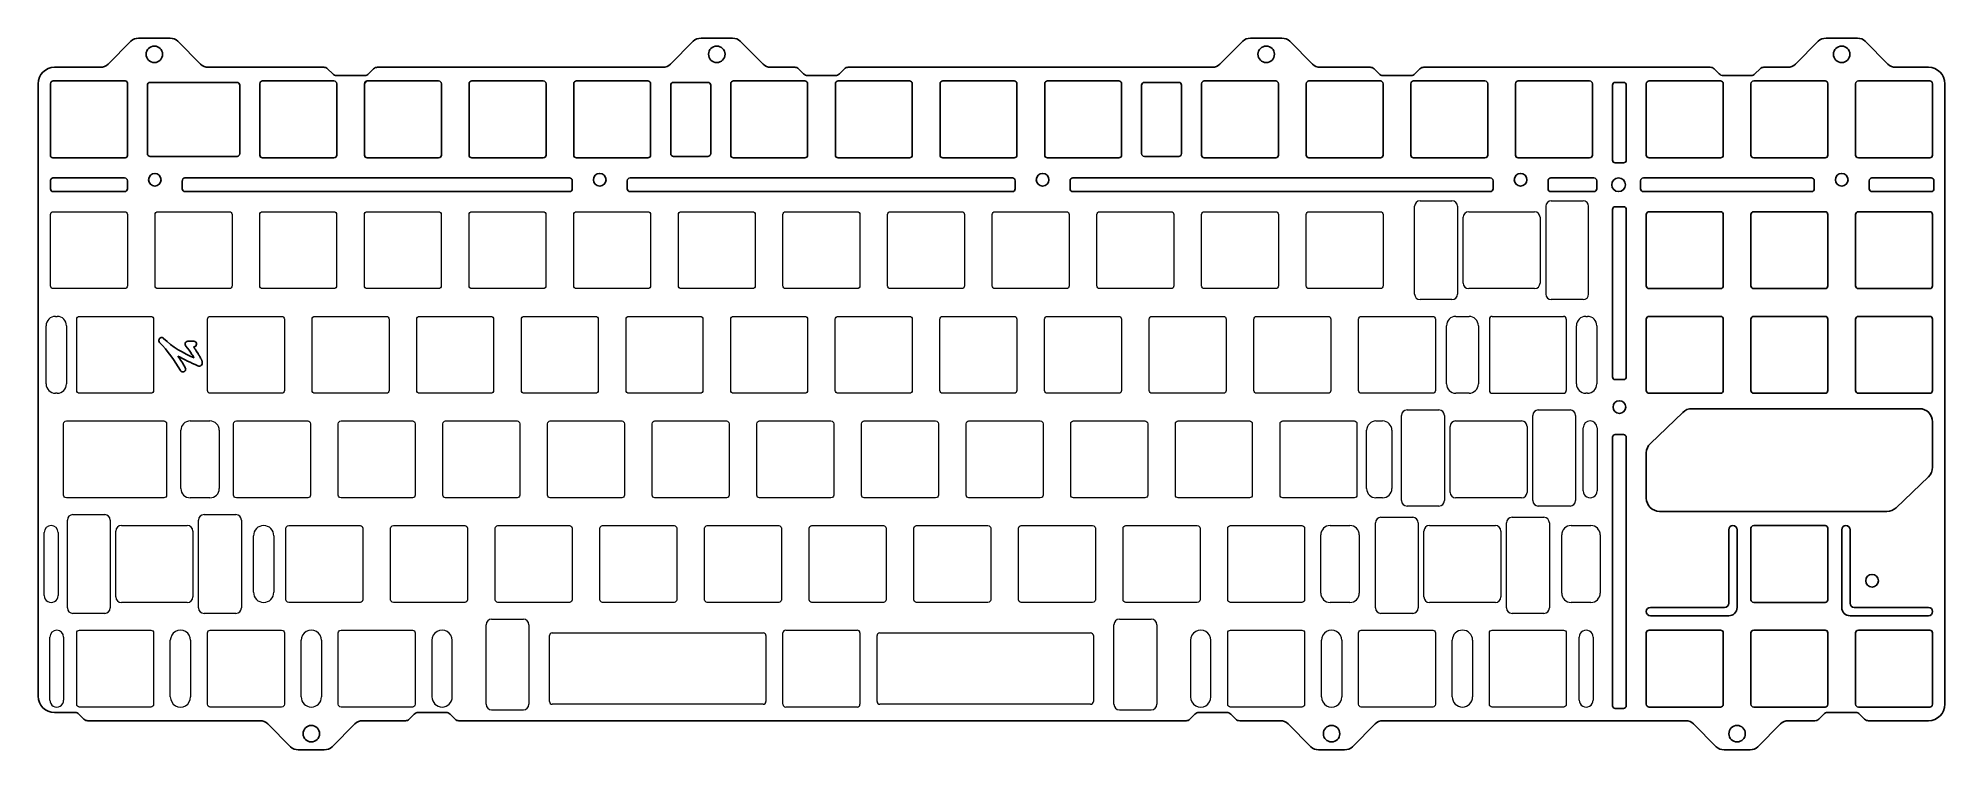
# Model space of a CAD drawing. Header units: millimetres. Extents: x -68 to 279, y 84 to 213.
import ezdxf

# ---------------------------------------------------------------- set-up
doc = ezdxf.new("R2010")
doc.units = ezdxf.units.MM
doc.header["$MEASUREMENT"] = 0
doc.layers.get('0').update_dxf_attribs({"lineweight": 0})

msp = doc.modelspace()

# ---------------------------------------------------------------- linework, layer by layer
at = {"color": 51, "lineweight": 25, "true_color": 0xf7f281}
for p, q in [((-51.54, 212.73), (-55.68, 208.59)), ((-44.39, 213.31), (-50.13, 213.31)), ((-38.85, 208.59), (-42.98, 212.73)), ((50.85, 212.73), (46.72, 208.59)), ((58, 213.31), (52.27, 213.31)), ((63.55, 208.59), (59.41, 212.73)), ((150.87, 212.73), (146.73, 208.59)), ((158.01, 213.31), (152.28, 213.31)), ((163.56, 208.59), (159.43, 212.73)), ((255.64, 212.73), (251.51, 208.59)), ((262.79, 213.31), (257.06, 213.31)), ((268.34, 208.59), (264.2, 212.73)), ((-68.42, 205.01), (-68.42, 93.49)), ((-57.09, 208.01), (-65.42, 208.01)), ((-16.41, 208.01), (-37.43, 208.01)), ((-14.79, 206.8), (-15.71, 207.71)), ((-8.98, 206.51), (-14.09, 206.51)), ((-7.36, 207.71), (-8.27, 206.8)), ((45.31, 208.01), (-6.65, 208.01)), ((69.31, 208.01), (64.96, 208.01)), ((70.93, 206.8), (70.02, 207.71)), ((76.74, 206.51), (71.64, 206.51)), ((78.36, 207.71), (77.45, 206.8)), ((145.32, 208.01), (79.07, 208.01)), ((174.08, 208.01), (164.98, 208.01)), ((175.7, 206.8), (174.78, 207.71)), ((181.51, 206.51), (176.41, 206.51)), ((183.13, 207.71), (182.22, 206.8)), ((235.99, 208.01), (183.84, 208.01)), ((237.61, 206.8), (236.7, 207.71)), ((243.42, 206.51), (238.32, 206.51)), ((245.05, 207.71), (244.13, 206.8)), ((250.09, 208.01), (245.75, 208.01)), ((275.7, 208.01), (269.75, 208.01)), ((278.7, 91.99), (278.7, 205.01)), ((-65.42, 90.49), (-61.7, 90.49)), ((0.77, 90.49), (5.87, 90.49)), ((142.89, 90.49), (147.99, 90.49)), ((257.37, 90.49), (262.47, 90.49)), ((-61, 90.2), (-60.08, 89.29)), ((-59.37, 88.99), (-28.01, 88.99)), ((-26.6, 88.41), (-22.47, 84.27)), ((-14.9, 84.27), (-10.77, 88.41)), ((-9.36, 88.99), (-1.56, 88.99)), ((-0.85, 89.29), (0.06, 90.2)), ((6.58, 90.2), (7.5, 89.29)), ((8.2, 88.99), (140.56, 88.99)), ((141.27, 89.29), (142.18, 90.2)), ((148.7, 90.2), (149.61, 89.29)), ((150.32, 88.99), (157.72, 88.99)), ((159.14, 88.41), (163.27, 84.27)), ((170.83, 84.27), (174.97, 88.41)), ((176.38, 88.99), (231.54, 88.99)), ((232.96, 88.41), (237.09, 84.27)), ((244.65, 84.27), (248.79, 88.41)), ((250.2, 88.99), (255.04, 88.99)), ((255.75, 89.29), (256.66, 90.2)), ((263.18, 90.2), (264.09, 89.29)), ((264.8, 88.99), (275.7, 88.99)), ((-21.05, 83.69), (-16.32, 83.69)), ((164.69, 83.69), (169.42, 83.69)), ((238.51, 83.69), (243.24, 83.69))]:
    msp.add_line(p, q, dxfattribs=at)
at = {"extrusion": (-1e-16, -1.5e-15, -1)}
for p, q in [((-66.17, 168.19), (-66.17, 181.19)), ((-65.67, 181.69), (-52.67, 181.69)), ((-52.17, 181.19), (-52.17, 168.19)), ((-47.12, 168.19), (-47.12, 181.19)), ((-46.62, 181.69), (-33.62, 181.69)), ((-28.07, 168.19), (-28.07, 181.19)), ((-9.02, 168.19), (-9.02, 181.19)), ((29.58, 181.69), (42.58, 181.69)), ((43.08, 181.19), (43.08, 168.19)), ((48.13, 168.19), (48.13, 181.19)), ((67.18, 168.19), (67.18, 181.19)), ((67.68, 181.69), (80.68, 181.69)), ((100.23, 181.19), (100.23, 168.19)), ((105.78, 181.69), (118.78, 181.69)), ((124.83, 181.69), (137.83, 181.69)), ((138.33, 181.19), (138.33, 168.19)), ((143.38, 168.19), (143.38, 181.19)), ((162.43, 168.19), (162.43, 181.19)), ((162.93, 181.69), (175.93, 181.69)), ((-33.62, 167.69), (-46.62, 167.69)), ((-14.57, 167.69), (-27.57, 167.69)), ((23.53, 167.69), (10.53, 167.69)), ((42.58, 167.69), (29.58, 167.69)), ((61.63, 167.69), (48.63, 167.69)), ((118.78, 167.69), (105.78, 167.69)), ((137.83, 167.69), (124.83, 167.69)), ((156.88, 167.69), (143.88, 167.69)), ((-61.4, 149.14), (-61.4, 162.14)), ((-60.9, 162.64), (-47.9, 162.64)), ((-37.59, 149.14), (-37.59, 162.14)), ((-37.09, 162.64), (-24.09, 162.64)), ((-23.59, 162.14), (-23.59, 149.14)), ((-4.54, 162.14), (-4.54, 149.14)), ((19.56, 149.14), (19.56, 162.14)), ((20.06, 162.64), (33.06, 162.64)), ((33.56, 162.14), (33.56, 149.14)), ((38.61, 149.14), (38.61, 162.14)), ((39.11, 162.64), (52.11, 162.64)), ((58.16, 162.64), (71.16, 162.64)), ((77.21, 162.64), (90.21, 162.64)), ((90.71, 162.14), (90.71, 149.14)), ((96.26, 162.64), (109.26, 162.64)), ((109.76, 162.14), (109.76, 149.14)), ((128.81, 162.14), (128.81, 149.14)), ((133.86, 149.14), (133.86, 162.14)), ((134.36, 162.64), (147.36, 162.64)), ((152.91, 149.14), (152.91, 162.14)), ((172.46, 162.64), (185.46, 162.64)), ((-5.04, 148.64), (-18.04, 148.64)), ((14.01, 148.64), (1.01, 148.64)), ((52.11, 148.64), (39.11, 148.64)), ((71.16, 148.64), (58.16, 148.64)), ((90.21, 148.64), (77.21, 148.64)), ((109.26, 148.64), (96.26, 148.64)), ((147.36, 148.64), (134.36, 148.64)), ((-32.83, 130.09), (-32.83, 143.09)), ((-32.33, 143.59), (-19.33, 143.59)), ((-18.83, 143.09), (-18.83, 130.09)), ((-13.78, 130.09), (-13.78, 143.09)), ((-13.28, 143.59), (-0.28, 143.59)), ((0.22, 143.09), (0.22, 130.09)), ((5.27, 130.09), (5.27, 143.09)), ((19.27, 143.09), (19.27, 130.09)), ((24.32, 130.09), (24.32, 143.09)), ((38.32, 143.09), (38.32, 130.09)), ((43.37, 130.09), (43.37, 143.09)), ((43.87, 143.59), (56.87, 143.59)), ((62.92, 143.59), (75.92, 143.59)), ((76.42, 143.09), (76.42, 130.09)), ((81.97, 143.59), (94.97, 143.59)), ((101.02, 143.59), (114.02, 143.59)), ((114.52, 143.09), (114.52, 130.09)), ((119.57, 130.09), (119.57, 143.09)), ((120.07, 143.59), (133.07, 143.59)), ((139.12, 143.59), (152.12, 143.59)), ((157.67, 130.09), (157.67, 143.09)), ((171.67, 143.09), (171.67, 130.09)), ((-0.28, 129.59), (-13.28, 129.59)), ((18.77, 129.59), (5.77, 129.59)), ((56.87, 129.59), (43.87, 129.59)), ((75.92, 129.59), (62.92, 129.59)), ((114.02, 129.59), (101.02, 129.59)), ((133.07, 129.59), (120.07, 129.59)), ((152.12, 129.59), (139.12, 129.59)), ((171.17, 129.59), (158.17, 129.59)), ((-22.8, 124.54), (-9.8, 124.54)), ((-9.3, 124.04), (-9.3, 111.04)), ((-4.25, 111.04), (-4.25, 124.04)), ((-3.75, 124.54), (9.25, 124.54)), ((9.75, 124.04), (9.75, 111.04)), ((14.8, 111.04), (14.8, 124.04)), ((28.8, 124.04), (28.8, 111.04)), ((52.9, 111.04), (52.9, 124.04)), ((53.4, 124.54), (66.4, 124.54)), ((66.9, 124.04), (66.9, 111.04)), ((71.95, 111.04), (71.95, 124.04)), ((91, 111.04), (91, 124.04)), ((105, 124.04), (105, 111.04)), ((110.05, 111.04), (110.05, 124.04)), ((143.1, 124.04), (143.1, 111.04)), ((162.15, 124.04), (162.15, 111.04)), ((28.3, 110.54), (15.3, 110.54)), ((123.55, 110.54), (110.55, 110.54)), ((-60.9, 105.49), (-47.9, 105.49)), ((-47.4, 104.99), (-47.4, 91.99)), ((-37.09, 105.49), (-24.09, 105.49)), ((-23.59, 104.99), (-23.59, 91.99)), ((-13.28, 105.49), (-0.28, 105.49)), ((0.22, 104.99), (0.22, 91.99)), ((148.65, 105.49), (161.65, 105.49)), ((162.15, 104.99), (162.15, 91.99)), ((172.46, 105.49), (185.46, 105.49)), ((185.96, 104.99), (185.96, 91.99)), ((196.27, 105.49), (209.27, 105.49)), ((209.77, 104.99), (209.77, 91.99))]:
    msp.add_line(p, q, dxfattribs=at)
at = {"extrusion": (-1, 0, 1e-16)}
for p, q in [((-33.12, 181.19), (-33.12, 168.19)), ((-14.07, 181.19), (-14.07, 168.19)), ((4.98, 181.19), (4.98, 168.19)), ((24.03, 181.19), (24.03, 168.19)), ((62.13, 181.19), (62.13, 168.19)), ((81.18, 181.19), (81.18, 168.19)), ((119.28, 181.19), (119.28, 168.19)), ((157.38, 181.19), (157.38, 168.19)), ((176.43, 181.19), (176.43, 168.19)), ((-47.4, 162.14), (-47.4, 149.14)), ((14.51, 162.14), (14.51, 149.14)), ((52.61, 162.14), (52.61, 149.14)), ((71.66, 162.14), (71.66, 149.14)), ((147.86, 162.14), (147.86, 149.14)), ((166.91, 162.14), (166.91, 149.14)), ((185.96, 162.14), (185.96, 149.14)), ((-45.02, 143.09), (-45.02, 130.09)), ((57.37, 143.09), (57.37, 130.09)), ((95.47, 143.09), (95.47, 130.09)), ((133.57, 143.09), (133.57, 130.09)), ((152.62, 143.09), (152.62, 130.09)), ((47.85, 124.04), (47.85, 111.04)), ((85.95, 124.04), (85.95, 111.04)), ((124.05, 124.04), (124.05, 111.04))]:
    msp.add_line(p, q, dxfattribs=at)
at = {"extrusion": (0, -1, 1.5e-15)}
for p, q in [((-27.57, 181.69), (-14.57, 181.69)), ((-8.52, 181.69), (4.48, 181.69)), ((10.53, 181.69), (23.53, 181.69)), ((48.63, 181.69), (61.63, 181.69)), ((86.73, 181.69), (99.73, 181.69)), ((143.88, 181.69), (156.88, 181.69)), ((-18.04, 162.64), (-5.04, 162.64)), ((1.01, 162.64), (14.01, 162.64)), ((115.31, 162.64), (128.31, 162.64)), ((5.77, 143.59), (18.77, 143.59)), ((24.82, 143.59), (37.82, 143.59)), ((15.3, 124.54), (28.3, 124.54)), ((72.45, 124.54), (85.45, 124.54)), ((91.5, 124.54), (104.5, 124.54)), ((110.55, 124.54), (123.55, 124.54)), ((129.6, 124.54), (142.6, 124.54)), ((148.65, 124.54), (161.65, 124.54))]:
    msp.add_line(p, q, dxfattribs=at)
at = {"extrusion": (1, 0, -1e-16)}
for p, q in [((10.03, 168.19), (10.03, 181.19)), ((29.08, 168.19), (29.08, 181.19)), ((86.23, 168.19), (86.23, 181.19)), ((105.28, 168.19), (105.28, 181.19)), ((124.33, 168.19), (124.33, 181.19)), ((-18.54, 149.14), (-18.54, 162.14)), ((0.51, 149.14), (0.51, 162.14)), ((57.66, 149.14), (57.66, 162.14)), ((76.71, 149.14), (76.71, 162.14)), ((95.76, 149.14), (95.76, 162.14)), ((114.81, 149.14), (114.81, 162.14)), ((171.96, 149.14), (171.96, 162.14)), ((-63.78, 130.09), (-63.78, 143.09)), ((62.42, 130.09), (62.42, 143.09)), ((81.47, 130.09), (81.47, 143.09)), ((100.52, 130.09), (100.52, 143.09)), ((-23.3, 111.04), (-23.3, 124.04)), ((33.85, 111.04), (33.85, 124.04)), ((129.1, 111.04), (129.1, 124.04)), ((148.15, 111.04), (148.15, 124.04)), ((-61.4, 91.99), (-61.4, 104.99)), ((-37.59, 91.99), (-37.59, 104.99)), ((-13.78, 91.99), (-13.78, 104.99)), ((148.15, 91.99), (148.15, 104.99)), ((171.96, 91.99), (171.96, 104.99)), ((195.77, 91.99), (195.77, 104.99))]:
    msp.add_line(p, q, dxfattribs=at)
for p, q in [((182.17, 166.69), (182.17, 182.69)), ((189.97, 182.69), (189.97, 166.69)), ((206.05, 182.69), (206.05, 166.69)), ((213.85, 166.69), (213.85, 182.69)), ((195.77, 162.14), (195.77, 149.14)), ((196.27, 162.64), (209.27, 162.64)), ((209.77, 162.14), (209.77, 149.14)), ((196.27, 148.64), (209.27, 148.64)), ((14.13, 90.99), (19.93, 90.99)), ((128.43, 90.99), (134.23, 90.99))]:
    msp.add_line(p, q)
at = {"color": 0}
for p, q in [((183.17, 183.69), (188.97, 183.69)), ((191.01, 168.69), (191.01, 180.69)), ((192.01, 181.69), (204.01, 181.69)), ((205.01, 180.69), (205.01, 168.69)), ((207.05, 183.69), (212.85, 183.69)), ((204.01, 167.69), (192.01, 167.69)), ((188.97, 165.69), (183.17, 165.69)), ((212.85, 165.69), (207.05, 165.69)), ((-66.96, 150.34), (-66.96, 160.94)), ((-65.26, 162.64), (-64.96, 162.64)), ((-63.26, 160.94), (-63.26, 150.34)), ((187.97, 150.34), (187.97, 160.94)), ((189.67, 162.64), (192.07, 162.64)), ((193.77, 160.94), (193.77, 150.34)), ((211.63, 150.34), (211.63, 160.94)), ((213.33, 162.64), (213.63, 162.64)), ((215.33, 160.94), (215.33, 150.34)), ((-64.96, 148.64), (-65.26, 148.64)), ((192.07, 148.64), (189.67, 148.64)), ((213.63, 148.64), (213.33, 148.64)), ((-40.73, 143.59), (-37.13, 143.59)), ((175.13, 143.59), (176.33, 143.59)), ((179.79, 129.09), (179.79, 144.59)), ((180.79, 145.59), (186.59, 145.59)), ((187.59, 144.59), (187.59, 129.09)), ((188.63, 130.59), (188.63, 142.59)), ((189.63, 143.59), (201.63, 143.59)), ((202.63, 142.59), (202.63, 130.59)), ((203.67, 129.09), (203.67, 144.59)), ((204.67, 145.59), (210.47, 145.59)), ((211.47, 144.59), (211.47, 129.09)), ((212.87, 130.84), (212.87, 142.34)), ((215.37, 142.34), (215.37, 130.84)), ((-42.43, 131.29), (-42.43, 141.89)), ((-35.43, 141.89), (-35.43, 131.29)), ((173.43, 131.29), (173.43, 141.89)), ((178.03, 141.89), (178.03, 131.29)), ((-37.13, 129.59), (-40.73, 129.59)), ((176.33, 129.59), (175.13, 129.59)), ((201.63, 129.59), (189.63, 129.59)), ((-63.1, 109.54), (-63.1, 125.54)), ((-62.1, 126.54), (-56.3, 126.54)), ((-55.3, 125.54), (-55.3, 109.54)), ((-39.22, 109.54), (-39.22, 125.54)), ((-38.22, 126.54), (-32.42, 126.54)), ((-31.42, 125.54), (-31.42, 109.54)), ((175.03, 109.54), (175.03, 125.04)), ((176.03, 126.04), (181.83, 126.04)), ((186.59, 128.09), (180.79, 128.09)), ((182.83, 125.04), (182.83, 109.54)), ((198.9, 109.54), (198.9, 125.04)), ((199.9, 126.04), (205.7, 126.04)), ((210.47, 128.09), (204.67, 128.09)), ((206.7, 125.04), (206.7, 109.54)), ((-67.29, 111.79), (-67.29, 123.29)), ((-64.79, 123.29), (-64.79, 111.79)), ((-54.26, 111.54), (-54.26, 123.54)), ((-53.26, 124.54), (-41.26, 124.54)), ((-40.26, 123.54), (-40.26, 111.54)), ((-29.21, 112.39), (-29.21, 122.69)), ((-25.51, 122.69), (-25.51, 112.39)), ((165.09, 112.24), (165.09, 122.84)), ((166.79, 124.54), (170.39, 124.54)), ((172.09, 122.84), (172.09, 112.24)), ((183.87, 111.54), (183.87, 123.54)), ((184.87, 124.54), (196.87, 124.54)), ((197.87, 123.54), (197.87, 111.54)), ((208.95, 112.24), (208.95, 122.84)), ((210.65, 124.54), (214.25, 124.54)), ((215.95, 122.84), (215.95, 112.24)), ((-56.3, 108.54), (-62.1, 108.54)), ((-41.26, 110.54), (-53.26, 110.54)), ((-32.42, 108.54), (-38.22, 108.54)), ((170.39, 110.54), (166.79, 110.54)), ((181.83, 108.54), (176.03, 108.54)), ((196.87, 110.54), (184.87, 110.54)), ((205.7, 108.54), (199.9, 108.54)), ((214.25, 110.54), (210.65, 110.54)), ((-66.28, 92.74), (-66.28, 104.24)), ((-63.78, 104.24), (-63.78, 92.74)), ((13.13, 91.99), (13.13, 106.49)), ((14.13, 107.49), (19.93, 107.49)), ((20.93, 106.49), (20.93, 91.99)), ((24.68, 92.49), (24.68, 104.49)), ((25.18, 104.99), (63.57, 104.99)), ((64.07, 104.49), (64.07, 92.49)), ((67.18, 91.99), (67.18, 104.99)), ((67.68, 105.49), (80.68, 105.49)), ((81.18, 104.99), (81.18, 91.99)), ((84.3, 92.49), (84.3, 104.49)), ((84.8, 104.99), (123.18, 104.99)), ((123.68, 104.49), (123.68, 92.49)), ((127.43, 91.99), (127.43, 106.49)), ((128.43, 107.49), (134.23, 107.49)), ((135.23, 106.49), (135.23, 91.99)), ((212.15, 92.74), (212.15, 104.24)), ((214.65, 104.24), (214.65, 92.74)), ((-44.35, 93.34), (-44.35, 103.64)), ((-40.65, 103.64), (-40.65, 93.34)), ((-20.53, 93.34), (-20.53, 103.64)), ((-16.83, 103.64), (-16.83, 93.34)), ((3.28, 103.64), (3.28, 93.34)), ((6.98, 93.34), (6.98, 103.64)), ((141.39, 103.64), (141.39, 93.34)), ((145.09, 93.34), (145.09, 103.64)), ((165.2, 93.34), (165.2, 103.64)), ((168.9, 103.64), (168.9, 93.34)), ((189.02, 93.34), (189.02, 103.64)), ((192.72, 103.64), (192.72, 93.34)), ((63.57, 91.99), (25.18, 91.99)), ((80.68, 91.49), (67.68, 91.49)), ((123.18, 91.99), (84.8, 91.99))]:
    msp.add_line(p, q, dxfattribs=at)
at = {"extrusion": (0, 1, -1.5e-15)}
for p, q in [((-52.67, 167.69), (-65.67, 167.69)), ((4.48, 167.69), (-8.52, 167.69)), ((80.68, 167.69), (67.68, 167.69)), ((99.73, 167.69), (86.73, 167.69)), ((175.93, 167.69), (162.93, 167.69)), ((-47.9, 148.64), (-60.9, 148.64)), ((-24.09, 148.64), (-37.09, 148.64)), ((33.06, 148.64), (20.06, 148.64)), ((166.41, 148.64), (153.41, 148.64)), ((185.46, 148.64), (172.46, 148.64)), ((-45.52, 129.59), (-63.28, 129.59)), ((-19.33, 129.59), (-32.33, 129.59)), ((37.82, 129.59), (24.82, 129.59)), ((94.97, 129.59), (81.97, 129.59)), ((-9.8, 110.54), (-22.8, 110.54)), ((9.25, 110.54), (-3.75, 110.54)), ((47.35, 110.54), (34.35, 110.54)), ((66.4, 110.54), (53.4, 110.54)), ((85.45, 110.54), (72.45, 110.54)), ((104.5, 110.54), (91.5, 110.54)), ((142.6, 110.54), (129.6, 110.54)), ((161.65, 110.54), (148.65, 110.54)), ((-47.9, 91.49), (-60.9, 91.49)), ((-24.09, 91.49), (-37.09, 91.49)), ((-0.28, 91.49), (-13.28, 91.49)), ((161.65, 91.49), (148.65, 91.49)), ((185.46, 91.49), (172.46, 91.49)), ((209.27, 91.49), (196.27, 91.49))]:
    msp.add_line(p, q, dxfattribs=at)
at = {"extrusion": (-7e-16, -1, 1.5e-15)}
msp.add_line((153.41, 162.64), (166.41, 162.64), dxfattribs=at)
at = {"extrusion": (1.4e-15, 1, -1.5e-15)}
msp.add_line((128.31, 148.64), (115.31, 148.64), dxfattribs=at)
at = {"extrusion": (-1.4e-15, -1, 1.5e-15)}
for p, q in [((-63.28, 143.59), (-45.52, 143.59)), ((158.17, 143.59), (171.17, 143.59))]:
    msp.add_line(p, q, dxfattribs=at)
at = {"extrusion": (1, 2.7e-15, -1e-16)}
msp.add_line((138.62, 130.09), (138.62, 143.09), dxfattribs=at)
at = {"extrusion": (1.4e-15, -1, 1.5e-15)}
msp.add_line((34.35, 124.54), (47.35, 124.54), dxfattribs=at)
at = {"color": 51, "lineweight": 25, "true_color": 0xf7f281}
for centre, radius in [((-47.26, 210.37), 1.5), ((55.13, 210.37), 1.5), ((155.15, 210.37), 1.5), ((259.92, 210.37), 1.5), ((-47.17, 187.51), 1.15), ((33.83, 187.51), 1.15), ((114.45, 187.51), 1.15), ((201.45, 187.51), 1.15), ((219.31, 186.6), 1.25), ((259.92, 187.51), 1.15), ((219.45, 146.12), 1.15), ((265.45, 114.49), 1.15), ((-18.69, 86.63), 1.5), ((167.05, 86.63), 1.5), ((240.87, 86.63), 1.5)]:
    msp.add_circle(centre, radius, dxfattribs=at)
at = {"extrusion": (-1e-16, -1.5e-15, -1)}
for centre, start, end in [((65.67, 181.19), 0, 90), ((52.67, 181.19), 90, 180), ((46.62, 181.19), 0, 90), ((33.62, 181.19), 90, 180), ((27.57, 181.19), 0, 90), ((14.57, 181.19), 90, 180), ((8.52, 181.19), 0, 90), ((-4.48, 181.19), 90, 180), ((-10.53, 181.19), 0, 90), ((-23.53, 181.19), 90, 180), ((-29.58, 181.19), 0, 90), ((-42.58, 181.19), 90, 180), ((-48.63, 181.19), 0, 90), ((-61.63, 181.19), 90, 180), ((-67.68, 181.19), 0, 90), ((-80.68, 181.19), 90, 180), ((-86.73, 181.19), 0, 90), ((-99.73, 181.19), 90, 180), ((-105.78, 181.19), 0, 90), ((-118.78, 181.19), 90, 180), ((-124.83, 181.19), 0, 90), ((-137.83, 181.19), 90, 180), ((-143.88, 181.19), 0, 90), ((-156.88, 181.19), 90, 180), ((-162.93, 181.19), 0, 90), ((-175.93, 181.19), 90, 180), ((65.67, 168.19), 270, 0), ((52.67, 168.19), 180, 270), ((46.62, 168.19), 270, 0), ((33.62, 168.19), 180, 270), ((27.57, 168.19), 270, 0), ((14.57, 168.19), 180, 270), ((8.52, 168.19), 270, 0), ((-4.48, 168.19), 180, 270), ((-10.53, 168.19), 270, 0), ((-23.53, 168.19), 180, 270), ((-29.58, 168.19), 270, 0), ((-42.58, 168.19), 180, 270), ((-48.63, 168.19), 270, 0), ((-61.63, 168.19), 180, 270), ((-67.68, 168.19), 270, 0), ((-80.68, 168.19), 180, 270), ((-86.73, 168.19), 270, 0), ((-99.73, 168.19), 180, 270), ((-105.78, 168.19), 270, 0), ((-118.78, 168.19), 180, 270), ((-124.83, 168.19), 270, 0), ((-137.83, 168.19), 180, 270), ((-143.88, 168.19), 270, 0), ((-156.88, 168.19), 180, 270), ((-162.93, 168.19), 270, 0), ((-175.93, 168.19), 180, 270), ((60.9, 162.14), 0, 90), ((47.9, 162.14), 90, 180), ((37.09, 162.14), 0, 90), ((24.09, 162.14), 90, 180), ((18.04, 162.14), 0, 90), ((5.04, 162.14), 90, 180), ((-1.01, 162.14), 0, 90), ((-14.01, 162.14), 90, 180), ((-20.06, 162.14), 0, 90), ((-33.06, 162.14), 90, 180), ((-39.11, 162.14), 0, 90), ((-52.11, 162.14), 90, 180), ((-58.16, 162.14), 0, 90), ((-71.16, 162.14), 90, 180), ((-77.21, 162.14), 0, 90), ((-90.21, 162.14), 90, 180), ((-96.26, 162.14), 0, 90), ((-109.26, 162.14), 90, 180), ((-115.31, 162.14), 0, 90), ((-128.31, 162.14), 90, 180), ((-134.36, 162.14), 0, 90), ((-147.36, 162.14), 90, 180), ((-153.41, 162.14), 0, 90), ((-166.41, 162.14), 90, 180), ((-172.46, 162.14), 0, 90), ((-185.46, 162.14), 90, 180), ((60.9, 149.14), 270, 0), ((47.9, 149.14), 180, 270), ((37.09, 149.14), 270, 0), ((24.09, 149.14), 180, 270), ((18.04, 149.14), 270, 0), ((5.04, 149.14), 180, 270), ((-1.01, 149.14), 270, 0), ((-14.01, 149.14), 180, 270), ((-20.06, 149.14), 270, 0), ((-33.06, 149.14), 180, 270), ((-39.11, 149.14), 270, 0), ((-52.11, 149.14), 180, 270), ((-58.16, 149.14), 270, 0), ((-71.16, 149.14), 180, 270), ((-77.21, 149.14), 270, 0), ((-90.21, 149.14), 180, 270), ((-96.26, 149.14), 270, 0), ((-109.26, 149.14), 180, 270), ((-115.31, 149.14), 270, 0), ((-128.31, 149.14), 180, 270), ((-134.36, 149.14), 270, 0), ((-147.36, 149.14), 180, 270), ((-153.41, 149.14), 270, 0), ((-166.41, 149.14), 180, 270), ((-172.46, 149.14), 270, 0), ((-185.46, 149.14), 180, 270), ((63.28, 143.09), 0, 90), ((45.52, 143.09), 90, 180), ((32.33, 143.09), 0, 90), ((19.33, 143.09), 90, 180), ((13.28, 143.09), 0, 90), ((0.28, 143.09), 90, 180), ((-5.77, 143.09), 0, 90), ((-18.77, 143.09), 90, 180), ((-24.82, 143.09), 0, 90), ((-37.82, 143.09), 90, 180), ((-43.87, 143.09), 0, 90), ((-56.87, 143.09), 90, 180), ((-62.92, 143.09), 0, 90), ((-75.92, 143.09), 90, 180), ((-81.97, 143.09), 0, 90), ((-94.97, 143.09), 90, 180), ((-101.02, 143.09), 0, 90), ((-114.02, 143.09), 90, 180), ((-120.07, 143.09), 0, 90), ((-133.07, 143.09), 90, 180), ((-139.12, 143.09), 0, 90), ((-152.12, 143.09), 90, 180), ((-158.17, 143.09), 0, 90), ((-171.17, 143.09), 90, 180), ((63.28, 130.09), 270, 0), ((45.52, 130.09), 180, 270), ((32.33, 130.09), 270, 0), ((19.33, 130.09), 180, 270), ((13.28, 130.09), 270, 0), ((0.28, 130.09), 180, 270), ((-5.77, 130.09), 270, 0), ((-18.77, 130.09), 180, 270), ((-24.82, 130.09), 270, 0), ((-37.82, 130.09), 180, 270), ((-43.87, 130.09), 270, 0), ((-56.87, 130.09), 180, 270), ((-62.92, 130.09), 270, 0), ((-75.92, 130.09), 180, 270), ((-81.97, 130.09), 270, 0), ((-94.97, 130.09), 180, 270), ((-101.02, 130.09), 270, 0), ((-114.02, 130.09), 180, 270), ((-120.07, 130.09), 270, 0), ((-133.07, 130.09), 180, 270), ((-139.12, 130.09), 270, 0), ((-152.12, 130.09), 180, 270), ((-158.17, 130.09), 270, 0), ((-171.17, 130.09), 180, 270), ((22.8, 124.04), 0, 90), ((9.8, 124.04), 90, 180), ((3.75, 124.04), 0, 90), ((-9.25, 124.04), 90, 180), ((-15.3, 124.04), 0, 90), ((-28.3, 124.04), 90, 180), ((-34.35, 124.04), 0, 90), ((-47.35, 124.04), 90, 180), ((-53.4, 124.04), 0, 90), ((-66.4, 124.04), 90, 180), ((-72.45, 124.04), 0, 90), ((-85.45, 124.04), 90, 180), ((-91.5, 124.04), 0, 90), ((-104.5, 124.04), 90, 180), ((-110.55, 124.04), 0, 90), ((-123.55, 124.04), 90, 180), ((-129.6, 124.04), 0, 90), ((-142.6, 124.04), 90, 180), ((-148.65, 124.04), 0, 90), ((-161.65, 124.04), 90, 180), ((22.8, 111.04), 270, 0), ((9.8, 111.04), 180, 270), ((3.75, 111.04), 270, 0), ((-9.25, 111.04), 180, 270), ((-15.3, 111.04), 270, 0), ((-28.3, 111.04), 180, 270), ((-34.35, 111.04), 270, 0), ((-47.35, 111.04), 180, 270), ((-53.4, 111.04), 270, 0), ((-66.4, 111.04), 180, 270), ((-72.45, 111.04), 270, 0), ((-85.45, 111.04), 180, 270), ((-91.5, 111.04), 270, 0), ((-104.5, 111.04), 180, 270), ((-110.55, 111.04), 270, 0), ((-123.55, 111.04), 180, 270), ((-129.6, 111.04), 270, 0), ((-142.6, 111.04), 180, 270), ((-148.65, 111.04), 270, 0), ((-161.65, 111.04), 180, 270), ((60.9, 104.99), 0, 90), ((47.9, 104.99), 90, 180), ((37.09, 104.99), 0, 90), ((24.09, 104.99), 90, 180), ((13.28, 104.99), 0, 90), ((0.28, 104.99), 90, 180), ((-148.65, 104.99), 0, 90), ((-161.65, 104.99), 90, 180), ((-172.46, 104.99), 0, 90), ((-185.46, 104.99), 90, 180), ((-196.27, 104.99), 0, 90), ((-209.27, 104.99), 90, 180), ((60.9, 91.99), 270, 0), ((47.9, 91.99), 180, 270), ((37.09, 91.99), 270, 0), ((24.09, 91.99), 180, 270), ((13.28, 91.99), 270, 0), ((0.28, 91.99), 180, 270), ((-148.65, 91.99), 270, 0), ((-161.65, 91.99), 180, 270), ((-172.46, 91.99), 270, 0), ((-185.46, 91.99), 180, 270), ((-196.27, 91.99), 270, 0), ((-209.27, 91.99), 180, 270)]:
    msp.add_arc(centre, 0.5, start, end, dxfattribs=at)
at = {"color": 0}
for centre, radius, start, end in [((183.17, 182.69), 1, 90, 180), ((188.97, 182.69), 1, 0, 90), ((192.01, 180.69), 1, 90, 180), ((204.01, 180.69), 1, 0, 90), ((207.05, 182.69), 1, 90, 180), ((212.85, 182.69), 1, 0, 90), ((183.17, 166.69), 1, 180, 270), ((188.97, 166.69), 1, 270, 0), ((192.01, 168.69), 1, 180, 270), ((204.01, 168.69), 1, 270, 0), ((207.05, 166.69), 1, 180, 270), ((212.85, 166.69), 1, 270, 0), ((-65.26, 160.94), 1.7, 90, 180), ((-64.96, 160.94), 1.7, 0, 90), ((189.67, 160.94), 1.7, 90, 180), ((192.07, 160.94), 1.7, 0, 90), ((213.33, 160.94), 1.7, 90, 180), ((213.63, 160.94), 1.7, 0, 90), ((-65.26, 150.34), 1.7, 180, 270), ((-64.96, 150.34), 1.7, 270, 0), ((189.67, 150.34), 1.7, 180, 270), ((192.07, 150.34), 1.7, 270, 0), ((213.33, 150.34), 1.7, 180, 270), ((213.63, 150.34), 1.7, 270, 0), ((-40.73, 141.89), 1.7, 90, 180), ((-37.13, 141.89), 1.7, 0, 90), ((175.13, 141.89), 1.7, 90, 180), ((176.33, 141.89), 1.7, 0, 90), ((180.79, 144.59), 1, 90, 180), ((186.59, 144.59), 1, 0, 90), ((189.63, 142.59), 1, 90, 180), ((201.63, 142.59), 1, 0, 90), ((204.67, 144.59), 1, 90, 180), ((210.47, 144.59), 1, 0, 90), ((214.12, 142.34), 1.25, 0, 180), ((-40.73, 131.29), 1.7, 180, 270), ((-37.13, 131.29), 1.7, 270, 0), ((175.13, 131.29), 1.7, 180, 270), ((176.33, 131.29), 1.7, 270, 0), ((180.79, 129.09), 1, 180, 270), ((186.59, 129.09), 1, 270, 0), ((189.63, 130.59), 1, 180, 270), ((201.63, 130.59), 1, 270, 0), ((204.67, 129.09), 1, 180, 270), ((210.47, 129.09), 1, 270, 0), ((214.12, 130.84), 1.25, 179.9986, 0.0014), ((-62.1, 125.54), 1, 90, 180), ((-56.3, 125.54), 1, 0, 90), ((-38.22, 125.54), 1, 90, 180), ((-32.42, 125.54), 1, 0, 90), ((176.03, 125.04), 1, 90, 180), ((181.83, 125.04), 1, 0, 90), ((199.9, 125.04), 1, 90, 180), ((205.7, 125.04), 1, 0, 90), ((-66.04, 123.29), 1.25, 359.9997, 179.9997), ((-53.26, 123.54), 1, 90, 180), ((-41.26, 123.54), 1, 0, 90), ((-27.36, 122.69), 1.85, 360, 180), ((166.79, 122.84), 1.7, 90, 180), ((170.39, 122.84), 1.7, 0, 90), ((184.87, 123.54), 1, 90, 180), ((196.87, 123.54), 1, 0, 90), ((210.65, 122.84), 1.7, 90, 180), ((214.25, 122.84), 1.7, 0, 90), ((-66.04, 111.79), 1.25, 179.9978, 0.0022), ((-53.26, 111.54), 1, 180, 270), ((-41.26, 111.54), 1, 270, 0), ((-27.36, 112.39), 1.85, 180, 0), ((166.79, 112.24), 1.7, 180, 270), ((170.39, 112.24), 1.7, 270, 0), ((184.87, 111.54), 1, 180, 270), ((196.87, 111.54), 1, 270, 0), ((210.65, 112.24), 1.7, 180, 270), ((214.25, 112.24), 1.7, 270, 0), ((-62.1, 109.54), 1, 180, 270), ((-56.3, 109.54), 1, 270, 0), ((-38.22, 109.54), 1, 180, 270), ((-32.42, 109.54), 1, 270, 0), ((176.03, 109.54), 1, 180, 270), ((181.83, 109.54), 1, 270, 0), ((199.9, 109.54), 1, 180, 270), ((205.7, 109.54), 1, 270, 0), ((-65.03, 104.24), 1.25, 359.9997, 179.9997), ((-42.5, 103.64), 1.85, 359.9995, 180.0005), ((-18.68, 103.64), 1.85, 359.9996, 180.0004), ((5.13, 103.64), 1.85, 359.9996, 180.0004), ((14.13, 106.49), 1, 90, 180), ((19.93, 106.49), 1, 0, 90), ((25.18, 104.49), 0.5, 90, 180), ((63.57, 104.49), 0.5, 0, 90), ((67.68, 104.99), 0.5, 90, 180), ((80.68, 104.99), 0.5, 0, 90), ((84.8, 104.49), 0.5, 90, 180), ((123.18, 104.49), 0.5, 0, 90), ((128.43, 106.49), 1, 90, 180), ((134.23, 106.49), 1, 0, 90), ((143.24, 103.64), 1.85, 359.9999, 180.0001), ((167.05, 103.64), 1.85, 359.9999, 180.0001), ((190.87, 103.64), 1.85, 0.0005, 179.9995), ((213.4, 104.24), 1.25, 0.0003, 180.0003), ((-65.03, 92.74), 1.25, 179.9978, 0.0023), ((-42.5, 93.34), 1.85, 179.9999, 0.0001), ((-18.68, 93.34), 1.85, 180, 0), ((5.13, 93.34), 1.85, 180, 0), ((14.13, 91.99), 1, 180, 270), ((19.93, 91.99), 1, 270, 0), ((25.18, 92.49), 0.5, 180, 270), ((63.57, 92.49), 0.5, 270, 0), ((67.68, 91.99), 0.5, 180, 270), ((80.68, 91.99), 0.5, 270, 0), ((84.8, 92.49), 0.5, 180, 270), ((123.18, 92.49), 0.5, 270, 0), ((128.43, 91.99), 1, 180, 270), ((134.23, 91.99), 1, 270, 0), ((143.24, 93.34), 1.85, 179.9994, 0.0006), ((167.05, 93.34), 1.85, 179.9994, 0.0006), ((190.87, 93.34), 1.85, 180, 0), ((213.4, 92.74), 1.25, 179.9978, 0.0023)]:
    msp.add_arc(centre, radius, start, end, dxfattribs=at)
for centre, start, end in [((196.27, 162.14), 90, 180), ((209.27, 162.14), 0, 90), ((196.27, 149.14), 180, 270), ((209.27, 149.14), 270, 0)]:
    msp.add_arc(centre, 0.5, start, end)
at = {"color": 51, "lineweight": 25, "true_color": 0xf7f281}
for points in [[(-50.13, 213.31), (-50.66, 213.31), (-51.17, 213.1), (-51.54, 212.73)], [(-42.98, 212.73), (-43.36, 213.1), (-43.86, 213.31), (-44.39, 213.31)], [(52.27, 213.31), (51.74, 213.31), (51.23, 213.1), (50.85, 212.73)], [(59.41, 212.73), (59.04, 213.1), (58.53, 213.31), (58, 213.31)], [(152.28, 213.31), (151.75, 213.31), (151.24, 213.1), (150.87, 212.73)], [(159.43, 212.73), (159.05, 213.1), (158.54, 213.31), (158.01, 213.31)], [(257.06, 213.31), (256.53, 213.31), (256.02, 213.1), (255.64, 212.73)], [(264.2, 212.73), (263.83, 213.1), (263.32, 213.31), (262.79, 213.31)], [(264.2, 212.73), (263.83, 213.1), (263.32, 213.31), (262.79, 213.31)], [(-57.09, 208.01), (-56.56, 208.01), (-56.05, 208.22), (-55.68, 208.59)], [(-38.85, 208.59), (-38.47, 208.22), (-37.96, 208.01), (-37.43, 208.01)], [(45.31, 208.01), (45.84, 208.01), (46.34, 208.22), (46.72, 208.59)], [(63.55, 208.59), (63.92, 208.22), (64.43, 208.01), (64.96, 208.01)], [(145.32, 208.01), (145.85, 208.01), (146.36, 208.22), (146.73, 208.59)], [(163.56, 208.59), (163.94, 208.22), (164.44, 208.01), (164.98, 208.01)], [(250.09, 208.01), (250.62, 208.01), (251.13, 208.22), (251.51, 208.59)], [(268.34, 208.59), (268.71, 208.22), (269.22, 208.01), (269.75, 208.01)], [(-68.42, 205.01), (-68.42, 206.66), (-67.07, 208.01), (-65.42, 208.01)], [(-65.67, 205.51), (-65.94, 205.51), (-66.17, 205.28), (-66.17, 205.01)], [(-66.17, 205.01), (-66.17, 205.01), (-66.17, 191.91), (-66.17, 191.91)], [(-52.57, 205.51), (-52.57, 205.51), (-65.67, 205.51), (-65.67, 205.51)], [(-52.17, 205.1), (-52.17, 205.33), (-52.35, 205.51), (-52.57, 205.51)], [(-52.17, 191.91), (-52.17, 191.91), (-52.17, 205.1), (-52.17, 205.1)], [(-48.52, 204.74), (-48.52, 205.02), (-48.29, 205.24), (-48.02, 205.24)], [(-48.02, 205.24), (-48.02, 205.24), (-32.21, 205.24), (-32.21, 205.24)], [(-32.21, 205.24), (-31.93, 205.24), (-31.71, 205.02), (-31.71, 204.74)], [(-27.56, 205.51), (-27.83, 205.51), (-28.06, 205.28), (-28.06, 205.01)], [(-28.06, 205.01), (-28.06, 205.28), (-27.83, 205.51), (-27.56, 205.51)], [(-28.06, 192.01), (-28.06, 192.01), (-28.06, 205.01), (-28.06, 205.01)], [(-28.06, 205.01), (-28.06, 205.01), (-28.06, 192.01), (-28.06, 192.01)], [(-27.56, 205.51), (-27.56, 205.51), (-14.56, 205.51), (-14.56, 205.51)], [(-15.71, 207.71), (-15.89, 207.9), (-16.15, 208.01), (-16.41, 208.01)], [(-14.79, 206.8), (-14.6, 206.61), (-14.35, 206.51), (-14.09, 206.51)], [(-14.56, 205.51), (-14.28, 205.51), (-14.06, 205.28), (-14.06, 205.01)], [(-14.06, 205.01), (-14.06, 205.28), (-14.28, 205.51), (-14.56, 205.51)], [(-14.06, 205.01), (-14.06, 205.01), (-14.06, 192.01), (-14.06, 192.01)], [(-14.06, 192.01), (-14.06, 192.01), (-14.06, 205.01), (-14.06, 205.01)], [(-9.01, 205.01), (-9.01, 205.01), (-8.51, 205.51), (-8.51, 205.51)], [(-8.51, 205.51), (-8.78, 205.51), (-9.01, 205.28), (-9.01, 205.01)], [(-9.01, 205.01), (-9.01, 205.28), (-8.78, 205.51), (-8.51, 205.51)], [(-9.01, 205.01), (-9.01, 205.01), (-9.01, 192.01), (-9.01, 192.01)], [(-9.01, 192.01), (-9.01, 192.01), (-9.01, 205.01), (-9.01, 205.01)], [(-8.98, 206.51), (-8.72, 206.51), (-8.46, 206.61), (-8.27, 206.8)], [(-8.51, 205.51), (-8.51, 205.51), (4.49, 205.51), (4.49, 205.51)], [(-6.65, 208.01), (-6.92, 208.01), (-7.17, 207.9), (-7.36, 207.71)], [(4.49, 205.51), (4.77, 205.51), (4.99, 205.28), (4.99, 205.01)], [(4.99, 205.01), (4.99, 205.28), (4.77, 205.51), (4.49, 205.51)], [(4.99, 205.01), (4.99, 205.01), (4.99, 192.01), (4.99, 192.01)], [(4.99, 192.01), (4.99, 192.01), (4.99, 205.01), (4.99, 205.01)], [(10.54, 205.51), (10.27, 205.51), (10.04, 205.28), (10.04, 205.01)], [(10.04, 205.01), (10.04, 205.28), (10.27, 205.51), (10.54, 205.51)], [(10.04, 205.01), (10.04, 205.01), (10.04, 192.01), (10.04, 192.01)], [(10.04, 192.01), (10.04, 192.01), (10.04, 205.01), (10.04, 205.01)], [(10.54, 205.51), (10.54, 205.51), (23.54, 205.51), (23.54, 205.51)], [(23.54, 205.51), (23.54, 205.51), (10.54, 205.51), (10.54, 205.51)], [(23.54, 205.51), (23.82, 205.51), (24.04, 205.28), (24.04, 205.01)], [(24.04, 205.01), (24.04, 205.28), (23.82, 205.51), (23.54, 205.51)], [(24.04, 205.01), (24.04, 205.01), (24.04, 192.01), (24.04, 192.01)], [(24.04, 192.01), (24.04, 192.01), (24.04, 205.01), (24.04, 205.01)], [(29.59, 205.51), (29.32, 205.51), (29.09, 205.28), (29.09, 205.01)], [(29.09, 205.01), (29.09, 205.28), (29.32, 205.51), (29.59, 205.51)], [(29.09, 205.01), (29.09, 205.01), (29.09, 192.01), (29.09, 192.01)], [(29.09, 192.01), (29.09, 192.01), (29.09, 205.01), (29.09, 205.01)], [(42.59, 205.51), (42.59, 205.51), (29.59, 205.51), (29.59, 205.51)], [(29.59, 205.51), (29.59, 205.51), (42.59, 205.51), (42.59, 205.51)], [(43.09, 205.01), (43.09, 205.28), (42.87, 205.51), (42.59, 205.51)], [(42.59, 205.51), (42.87, 205.51), (43.09, 205.28), (43.09, 205.01)], [(43.09, 192.01), (43.09, 192.01), (43.09, 205.01), (43.09, 205.01)], [(43.09, 205.01), (43.09, 205.01), (43.09, 192.01), (43.09, 192.01)], [(46.74, 204.74), (46.74, 205.02), (46.97, 205.24), (47.24, 205.24)], [(47.24, 205.24), (47.24, 205.24), (53.52, 205.24), (53.52, 205.24)], [(53.52, 205.24), (53.79, 205.24), (54.02, 205.02), (54.02, 204.74)], [(57.67, 205.01), (57.67, 205.28), (57.89, 205.51), (58.17, 205.51)], [(58.17, 205.51), (57.89, 205.51), (57.67, 205.28), (57.67, 205.01)], [(57.67, 192.01), (57.67, 192.01), (57.67, 205.01), (57.67, 205.01)], [(57.67, 205.01), (57.67, 205.01), (57.67, 192.01), (57.67, 192.01)], [(58.17, 205.51), (58.17, 205.51), (71.17, 205.51), (71.17, 205.51)], [(71.17, 205.51), (71.17, 205.51), (58.17, 205.51), (58.17, 205.51)], [(70.02, 207.71), (69.83, 207.9), (69.58, 208.01), (69.31, 208.01)], [(70.93, 206.8), (71.12, 206.61), (71.37, 206.51), (71.64, 206.51)], [(71.67, 205.01), (71.67, 205.28), (71.44, 205.51), (71.17, 205.51)], [(71.17, 205.51), (71.44, 205.51), (71.67, 205.28), (71.67, 205.01)], [(71.67, 205.01), (71.67, 205.01), (71.67, 192.01), (71.67, 192.01)], [(71.67, 192.01), (71.67, 192.01), (71.67, 205.01), (71.67, 205.01)], [(77.22, 205.51), (76.94, 205.51), (76.72, 205.28), (76.72, 205.01)], [(76.72, 205.01), (76.72, 205.28), (76.94, 205.51), (77.22, 205.51)], [(76.72, 205.01), (76.72, 205.01), (76.72, 192.01), (76.72, 192.01)], [(76.72, 192.01), (76.72, 192.01), (76.72, 205.01), (76.72, 205.01)], [(76.74, 206.51), (77.01, 206.51), (77.26, 206.61), (77.45, 206.8)], [(90.22, 205.51), (90.22, 205.51), (77.22, 205.51), (77.22, 205.51)], [(77.22, 205.51), (77.22, 205.51), (90.22, 205.51), (90.22, 205.51)], [(79.07, 208.01), (78.81, 208.01), (78.55, 207.9), (78.36, 207.71)], [(90.72, 205.01), (90.72, 205.28), (90.49, 205.51), (90.22, 205.51)], [(90.22, 205.51), (90.49, 205.51), (90.72, 205.28), (90.72, 205.01)], [(90.72, 192.01), (90.72, 192.01), (90.72, 205.01), (90.72, 205.01)], [(90.72, 205.01), (90.72, 205.01), (90.72, 192.01), (90.72, 192.01)], [(96.27, 205.51), (95.99, 205.51), (95.77, 205.28), (95.77, 205.01)], [(95.77, 205.01), (95.77, 205.28), (95.99, 205.51), (96.27, 205.51)], [(95.77, 205.01), (95.77, 205.01), (95.77, 192.01), (95.77, 192.01)], [(95.77, 192.01), (95.77, 192.01), (95.77, 205.01), (95.77, 205.01)], [(96.27, 205.51), (96.27, 205.51), (109.27, 205.51), (109.27, 205.51)], [(109.27, 205.51), (109.27, 205.51), (96.27, 205.51), (96.27, 205.51)], [(109.77, 205.01), (109.77, 205.28), (109.54, 205.51), (109.27, 205.51)], [(109.27, 205.51), (109.54, 205.51), (109.77, 205.28), (109.77, 205.01)], [(109.77, 192.01), (109.77, 192.01), (109.77, 205.01), (109.77, 205.01)], [(109.77, 205.01), (109.77, 205.01), (109.77, 192.01), (109.77, 192.01)], [(115.32, 205.51), (115.04, 205.51), (114.82, 205.28), (114.82, 205.01)], [(114.82, 205.01), (114.82, 205.28), (115.04, 205.51), (115.32, 205.51)], [(114.82, 205.01), (114.82, 205.01), (114.82, 192.01), (114.82, 192.01)], [(114.82, 192.01), (114.82, 192.01), (114.82, 205.01), (114.82, 205.01)], [(128.32, 205.51), (128.32, 205.51), (115.32, 205.51), (115.32, 205.51)], [(115.32, 205.51), (115.32, 205.51), (128.32, 205.51), (128.32, 205.51)], [(128.82, 205.01), (128.82, 205.28), (128.59, 205.51), (128.32, 205.51)], [(128.32, 205.51), (128.59, 205.51), (128.82, 205.28), (128.82, 205.01)], [(128.82, 192.01), (128.82, 192.01), (128.82, 205.01), (128.82, 205.01)], [(128.82, 205.01), (128.82, 205.01), (128.82, 192.01), (128.82, 192.01)], [(132.47, 204.74), (132.47, 205.02), (132.69, 205.24), (132.97, 205.24)], [(132.97, 205.24), (132.97, 205.24), (139.23, 205.24), (139.23, 205.24)], [(139.23, 205.24), (139.51, 205.24), (139.73, 205.02), (139.73, 204.74)], [(143.88, 205.51), (143.61, 205.51), (143.38, 205.28), (143.38, 205.01)], [(143.38, 205.01), (143.38, 205.28), (143.61, 205.51), (143.88, 205.51)], [(143.38, 205.01), (143.38, 205.01), (143.38, 192.01), (143.38, 192.01)], [(143.38, 192.01), (143.38, 192.01), (143.38, 205.01), (143.38, 205.01)], [(156.88, 205.51), (156.88, 205.51), (143.88, 205.51), (143.88, 205.51)], [(143.88, 205.51), (143.88, 205.51), (156.88, 205.51), (156.88, 205.51)], [(157.38, 205.01), (157.38, 205.28), (157.16, 205.51), (156.88, 205.51)], [(156.88, 205.51), (157.16, 205.51), (157.38, 205.28), (157.38, 205.01)], [(157.38, 192.01), (157.38, 192.01), (157.38, 205.01), (157.38, 205.01)], [(157.38, 205.01), (157.38, 205.01), (157.38, 192.01), (157.38, 192.01)], [(162.93, 205.51), (162.66, 205.51), (162.43, 205.28), (162.43, 205.01)], [(162.43, 205.01), (162.43, 205.28), (162.66, 205.51), (162.93, 205.51)], [(162.43, 192.01), (162.43, 192.01), (162.43, 205.01), (162.43, 205.01)], [(162.43, 205.01), (162.43, 205.01), (162.43, 192.01), (162.43, 192.01)], [(175.93, 205.51), (175.93, 205.51), (162.93, 205.51), (162.93, 205.51)], [(162.93, 205.51), (162.93, 205.51), (175.93, 205.51), (175.93, 205.51)], [(174.78, 207.71), (174.6, 207.9), (174.34, 208.01), (174.08, 208.01)], [(175.7, 206.8), (175.89, 206.61), (176.14, 206.51), (176.41, 206.51)], [(176.43, 205.01), (176.43, 205.28), (176.21, 205.51), (175.93, 205.51)], [(175.93, 205.51), (176.21, 205.51), (176.43, 205.28), (176.43, 205.01)], [(176.43, 192.01), (176.43, 192.01), (176.43, 205.01), (176.43, 205.01)], [(176.43, 205.01), (176.43, 205.01), (176.43, 192.01), (176.43, 192.01)], [(181.98, 205.51), (181.71, 205.51), (181.48, 205.28), (181.48, 205.01)], [(181.48, 205.01), (181.48, 205.28), (181.71, 205.51), (181.98, 205.51)], [(181.48, 205.01), (181.48, 205.01), (181.48, 192.01), (181.48, 192.01)], [(181.48, 192.01), (181.48, 192.01), (181.48, 205.01), (181.48, 205.01)], [(181.51, 206.51), (181.77, 206.51), (182.03, 206.61), (182.22, 206.8)], [(194.98, 205.51), (194.98, 205.51), (181.98, 205.51), (181.98, 205.51)], [(181.98, 205.51), (181.98, 205.51), (194.98, 205.51), (194.98, 205.51)], [(183.84, 208.01), (183.57, 208.01), (183.32, 207.9), (183.13, 207.71)], [(195.48, 205.01), (195.48, 205.28), (195.26, 205.51), (194.98, 205.51)], [(194.98, 205.51), (195.26, 205.51), (195.48, 205.28), (195.48, 205.01)], [(195.48, 205.01), (195.48, 205.01), (195.48, 192.01), (195.48, 192.01)], [(195.48, 192.01), (195.48, 192.01), (195.48, 205.01), (195.48, 205.01)], [(201.03, 205.51), (200.76, 205.51), (200.53, 205.28), (200.53, 205.01)], [(200.53, 205.01), (200.53, 205.28), (200.76, 205.51), (201.03, 205.51)], [(200.53, 205.01), (200.53, 205.01), (200.53, 192.01), (200.53, 192.01)], [(200.53, 192.01), (200.53, 192.01), (200.53, 205.01), (200.53, 205.01)], [(201.03, 205.51), (201.03, 205.51), (214.03, 205.51), (214.03, 205.51)], [(214.03, 205.51), (214.03, 205.51), (201.03, 205.51), (201.03, 205.51)], [(214.53, 205.01), (214.53, 205.28), (214.31, 205.51), (214.03, 205.51)], [(214.03, 205.51), (214.31, 205.51), (214.53, 205.28), (214.53, 205.01)], [(214.53, 192.01), (214.53, 192.01), (214.53, 205.01), (214.53, 205.01)], [(214.53, 205.01), (214.53, 205.01), (214.53, 192.01), (214.53, 192.01)], [(218.69, 205.24), (218.41, 205.24), (218.19, 205.02), (218.19, 204.74)], [(218.19, 204.74), (218.19, 205.02), (218.41, 205.24), (218.69, 205.24)], [(220.19, 205.24), (220.19, 205.24), (218.69, 205.24), (218.69, 205.24)], [(218.69, 205.24), (218.69, 205.24), (220.19, 205.24), (220.19, 205.24)], [(220.69, 204.74), (220.69, 205.02), (220.47, 205.24), (220.19, 205.24)], [(220.19, 205.24), (220.47, 205.24), (220.69, 205.02), (220.69, 204.74)], [(224.85, 205.51), (224.57, 205.51), (224.35, 205.28), (224.35, 205.01)], [(224.35, 205.01), (224.35, 205.28), (224.57, 205.51), (224.85, 205.51)], [(224.35, 205.01), (224.35, 205.01), (224.35, 192.01), (224.35, 192.01)], [(224.35, 192.01), (224.35, 192.01), (224.35, 205.01), (224.35, 205.01)], [(224.85, 205.51), (224.85, 205.51), (237.85, 205.51), (237.85, 205.51)], [(237.85, 205.51), (237.85, 205.51), (224.85, 205.51), (224.85, 205.51)], [(236.7, 207.71), (236.51, 207.9), (236.26, 208.01), (235.99, 208.01)], [(237.61, 206.8), (237.8, 206.61), (238.06, 206.51), (238.32, 206.51)], [(238.35, 205.01), (238.35, 205.28), (238.12, 205.51), (237.85, 205.51)], [(237.85, 205.51), (238.12, 205.51), (238.35, 205.28), (238.35, 205.01)], [(238.35, 192.01), (238.35, 192.01), (238.35, 205.01), (238.35, 205.01)], [(238.35, 205.01), (238.35, 205.01), (238.35, 192.01), (238.35, 192.01)], [(243.9, 205.51), (243.62, 205.51), (243.4, 205.28), (243.4, 205.01)], [(243.4, 205.01), (243.4, 205.28), (243.62, 205.51), (243.9, 205.51)], [(243.4, 192.01), (243.4, 192.01), (243.4, 205.01), (243.4, 205.01)], [(243.4, 205.01), (243.4, 205.01), (243.4, 192.01), (243.4, 192.01)], [(243.42, 206.51), (243.69, 206.51), (243.94, 206.61), (244.13, 206.8)], [(256.9, 205.51), (256.9, 205.51), (243.9, 205.51), (243.9, 205.51)], [(243.9, 205.51), (243.9, 205.51), (256.9, 205.51), (256.9, 205.51)], [(245.75, 208.01), (245.49, 208.01), (245.23, 207.9), (245.05, 207.71)], [(257.4, 205.01), (257.4, 205.28), (257.17, 205.51), (256.9, 205.51)], [(256.9, 205.51), (257.17, 205.51), (257.4, 205.28), (257.4, 205.01)], [(257.4, 192.01), (257.4, 192.01), (257.4, 205.01), (257.4, 205.01)], [(257.4, 205.01), (257.4, 205.01), (257.4, 192.01), (257.4, 192.01)], [(262.95, 205.51), (262.67, 205.51), (262.45, 205.28), (262.45, 205.01)], [(262.45, 205.01), (262.45, 205.28), (262.67, 205.51), (262.95, 205.51)], [(262.45, 205.01), (262.45, 205.01), (262.45, 192.01), (262.45, 192.01)], [(262.45, 192.01), (262.45, 192.01), (262.45, 205.01), (262.45, 205.01)], [(262.95, 205.51), (262.95, 205.51), (275.95, 205.51), (275.95, 205.51)], [(275.95, 205.51), (275.95, 205.51), (262.95, 205.51), (262.95, 205.51)], [(275.7, 208.01), (277.35, 208.01), (278.7, 206.66), (278.7, 205.01)], [(276.45, 205.01), (276.45, 205.28), (276.22, 205.51), (275.95, 205.51)], [(275.95, 205.51), (276.22, 205.51), (276.45, 205.28), (276.45, 205.01)], [(276.45, 192.01), (276.45, 192.01), (276.45, 205.01), (276.45, 205.01)], [(276.45, 205.01), (276.45, 205.01), (276.45, 192.01), (276.45, 192.01)], [(-48.52, 192.27), (-48.52, 192.27), (-48.52, 204.74), (-48.52, 204.74)], [(-31.71, 204.74), (-31.71, 204.74), (-31.71, 192.27), (-31.71, 192.27)], [(46.74, 192.27), (46.74, 192.27), (46.74, 204.74), (46.74, 204.74)], [(54.02, 204.74), (54.02, 204.74), (54.02, 192.27), (54.02, 192.27)], [(132.47, 192.27), (132.47, 192.27), (132.47, 204.74), (132.47, 204.74)], [(139.73, 204.74), (139.73, 204.74), (139.73, 192.27), (139.73, 192.27)], [(218.19, 204.74), (218.19, 204.74), (218.19, 191.1), (218.19, 191.1)], [(218.19, 191.1), (218.19, 191.1), (218.19, 204.74), (218.19, 204.74)], [(220.69, 191.1), (220.69, 191.1), (220.69, 204.74), (220.69, 204.74)], [(220.69, 204.74), (220.69, 204.74), (220.69, 191.1), (220.69, 191.1)], [(-66.17, 191.91), (-66.17, 191.69), (-65.99, 191.51), (-65.76, 191.51)], [(-65.76, 191.51), (-65.76, 191.51), (-52.57, 191.51), (-52.57, 191.51)], [(-52.57, 191.51), (-52.35, 191.51), (-52.17, 191.69), (-52.17, 191.91)], [(-48.02, 191.77), (-48.29, 191.77), (-48.52, 191.99), (-48.52, 192.27)], [(-32.21, 191.77), (-32.21, 191.77), (-48.02, 191.77), (-48.02, 191.77)], [(-31.71, 192.27), (-31.71, 191.99), (-31.93, 191.77), (-32.21, 191.77)], [(-32.21, 191.77), (-32.21, 191.77), (-32.21, 191.77), (-32.21, 191.77)], [(-27.56, 191.51), (-27.83, 191.51), (-28.06, 191.73), (-28.06, 192.01)], [(-28.06, 192.01), (-28.06, 191.73), (-27.83, 191.51), (-27.56, 191.51)], [(-14.56, 191.51), (-14.56, 191.51), (-27.56, 191.51), (-27.56, 191.51)], [(-27.56, 191.51), (-27.56, 191.51), (-14.56, 191.51), (-14.56, 191.51)], [(-14.06, 192.01), (-14.06, 191.73), (-14.28, 191.51), (-14.56, 191.51)], [(-14.56, 191.51), (-14.28, 191.51), (-14.06, 191.73), (-14.06, 192.01)], [(-8.51, 191.51), (-8.78, 191.51), (-9.01, 191.73), (-9.01, 192.01)], [(-9.01, 192.01), (-9.01, 191.73), (-8.78, 191.51), (-8.51, 191.51)], [(4.49, 191.51), (4.49, 191.51), (-8.51, 191.51), (-8.51, 191.51)], [(-8.51, 191.51), (-8.51, 191.51), (4.49, 191.51), (4.49, 191.51)], [(4.99, 192.01), (4.99, 191.73), (4.77, 191.51), (4.49, 191.51)], [(4.49, 191.51), (4.77, 191.51), (4.99, 191.73), (4.99, 192.01)], [(10.04, 192.01), (10.04, 191.73), (10.27, 191.51), (10.54, 191.51)], [(10.54, 191.51), (10.27, 191.51), (10.04, 191.73), (10.04, 192.01)], [(10.54, 191.51), (10.54, 191.51), (23.54, 191.51), (23.54, 191.51)], [(23.54, 191.51), (23.54, 191.51), (10.54, 191.51), (10.54, 191.51)], [(23.54, 191.51), (23.82, 191.51), (24.04, 191.73), (24.04, 192.01)], [(24.04, 192.01), (24.04, 191.73), (23.82, 191.51), (23.54, 191.51)], [(29.09, 192.01), (29.09, 191.73), (29.32, 191.51), (29.59, 191.51)], [(29.59, 191.51), (29.32, 191.51), (29.09, 191.73), (29.09, 192.01)], [(42.59, 191.51), (42.59, 191.51), (29.59, 191.51), (29.59, 191.51)], [(29.59, 191.51), (29.59, 191.51), (42.59, 191.51), (42.59, 191.51)], [(42.59, 191.51), (42.87, 191.51), (43.09, 191.73), (43.09, 192.01)], [(43.09, 192.01), (43.09, 191.73), (42.87, 191.51), (42.59, 191.51)], [(47.24, 191.77), (46.97, 191.77), (46.74, 191.99), (46.74, 192.27)], [(53.52, 191.77), (53.52, 191.77), (47.24, 191.77), (47.24, 191.77)], [(54.02, 192.27), (54.02, 191.99), (53.79, 191.77), (53.52, 191.77)], [(53.52, 191.77), (53.52, 191.77), (53.52, 191.77), (53.52, 191.77)], [(58.17, 191.51), (57.89, 191.51), (57.67, 191.73), (57.67, 192.01)], [(57.67, 192.01), (57.67, 191.73), (57.89, 191.51), (58.17, 191.51)], [(71.17, 191.51), (71.17, 191.51), (58.17, 191.51), (58.17, 191.51)], [(58.17, 191.51), (58.17, 191.51), (71.17, 191.51), (71.17, 191.51)], [(71.67, 192.01), (71.67, 191.73), (71.44, 191.51), (71.17, 191.51)], [(71.17, 191.51), (71.44, 191.51), (71.67, 191.73), (71.67, 192.01)], [(76.72, 192.01), (76.72, 191.73), (76.94, 191.51), (77.22, 191.51)], [(77.22, 191.51), (76.94, 191.51), (76.72, 191.73), (76.72, 192.01)], [(90.22, 191.51), (90.22, 191.51), (77.22, 191.51), (77.22, 191.51)], [(77.22, 191.51), (77.22, 191.51), (90.22, 191.51), (90.22, 191.51)], [(90.22, 191.51), (90.49, 191.51), (90.72, 191.73), (90.72, 192.01)], [(90.72, 192.01), (90.72, 191.73), (90.49, 191.51), (90.22, 191.51)], [(95.77, 192.01), (95.77, 191.73), (95.99, 191.51), (96.27, 191.51)], [(96.27, 191.51), (95.99, 191.51), (95.77, 191.73), (95.77, 192.01)], [(96.27, 191.51), (96.27, 191.51), (109.27, 191.51), (109.27, 191.51)], [(109.27, 191.51), (109.27, 191.51), (96.27, 191.51), (96.27, 191.51)], [(109.27, 191.51), (109.54, 191.51), (109.77, 191.73), (109.77, 192.01)], [(109.77, 192.01), (109.77, 191.73), (109.54, 191.51), (109.27, 191.51)], [(114.82, 192.01), (114.82, 191.73), (115.04, 191.51), (115.32, 191.51)], [(115.32, 191.51), (115.04, 191.51), (114.82, 191.73), (114.82, 192.01)], [(128.32, 191.51), (128.32, 191.51), (115.32, 191.51), (115.32, 191.51)], [(115.32, 191.51), (115.32, 191.51), (128.32, 191.51), (128.32, 191.51)], [(128.32, 191.51), (128.59, 191.51), (128.82, 191.73), (128.82, 192.01)], [(128.82, 192.01), (128.82, 191.73), (128.59, 191.51), (128.32, 191.51)], [(132.97, 191.77), (132.69, 191.77), (132.47, 191.99), (132.47, 192.27)], [(132.47, 192.27), (132.47, 192.27), (132.47, 192.27), (132.47, 192.27)], [(139.23, 191.77), (139.23, 191.77), (132.97, 191.77), (132.97, 191.77)], [(139.73, 192.27), (139.73, 191.99), (139.51, 191.77), (139.23, 191.77)], [(139.23, 191.77), (139.23, 191.77), (139.23, 191.77), (139.23, 191.77)], [(143.38, 192.01), (143.38, 191.73), (143.61, 191.51), (143.88, 191.51)], [(143.88, 191.51), (143.61, 191.51), (143.38, 191.73), (143.38, 192.01)], [(156.88, 191.51), (156.88, 191.51), (143.88, 191.51), (143.88, 191.51)], [(143.88, 191.51), (143.88, 191.51), (156.88, 191.51), (156.88, 191.51)], [(156.88, 191.51), (157.16, 191.51), (157.38, 191.73), (157.38, 192.01)], [(157.38, 192.01), (157.38, 191.73), (157.16, 191.51), (156.88, 191.51)], [(162.43, 192.01), (162.43, 191.73), (162.66, 191.51), (162.93, 191.51)], [(162.93, 191.51), (162.66, 191.51), (162.43, 191.73), (162.43, 192.01)], [(162.93, 191.51), (162.93, 191.51), (175.93, 191.51), (175.93, 191.51)], [(175.93, 191.51), (175.93, 191.51), (162.93, 191.51), (162.93, 191.51)], [(175.93, 191.51), (176.21, 191.51), (176.43, 191.73), (176.43, 192.01)], [(176.43, 192.01), (176.43, 191.73), (176.21, 191.51), (175.93, 191.51)], [(181.48, 192.01), (181.48, 191.73), (181.71, 191.51), (181.98, 191.51)], [(181.98, 191.51), (181.71, 191.51), (181.48, 191.73), (181.48, 192.01)], [(181.98, 191.51), (181.98, 191.51), (194.98, 191.51), (194.98, 191.51)], [(194.98, 191.51), (194.98, 191.51), (181.98, 191.51), (181.98, 191.51)], [(194.98, 191.51), (195.26, 191.51), (195.48, 191.73), (195.48, 192.01)], [(195.48, 192.01), (195.48, 191.73), (195.26, 191.51), (194.98, 191.51)], [(200.53, 192.01), (200.53, 191.73), (200.76, 191.51), (201.03, 191.51)], [(201.03, 191.51), (200.76, 191.51), (200.53, 191.73), (200.53, 192.01)], [(201.03, 191.51), (201.03, 191.51), (214.03, 191.51), (214.03, 191.51)], [(214.03, 191.51), (214.03, 191.51), (201.03, 191.51), (201.03, 191.51)], [(214.03, 191.51), (214.31, 191.51), (214.53, 191.73), (214.53, 192.01)], [(214.53, 192.01), (214.53, 191.73), (214.31, 191.51), (214.03, 191.51)], [(218.69, 190.6), (218.41, 190.6), (218.19, 190.82), (218.19, 191.1)], [(218.19, 191.1), (218.19, 190.82), (218.41, 190.6), (218.69, 190.6)], [(220.19, 190.6), (220.47, 190.6), (220.69, 190.82), (220.69, 191.1)], [(220.69, 191.1), (220.69, 190.82), (220.47, 190.6), (220.19, 190.6)], [(224.35, 192.01), (224.35, 191.73), (224.57, 191.51), (224.85, 191.51)], [(224.85, 191.51), (224.57, 191.51), (224.35, 191.73), (224.35, 192.01)], [(224.85, 191.51), (224.85, 191.51), (237.85, 191.51), (237.85, 191.51)], [(237.85, 191.51), (237.85, 191.51), (224.85, 191.51), (224.85, 191.51)], [(237.85, 191.51), (238.12, 191.51), (238.35, 191.73), (238.35, 192.01)], [(238.35, 192.01), (238.35, 191.73), (238.12, 191.51), (237.85, 191.51)], [(243.4, 192.01), (243.4, 191.73), (243.62, 191.51), (243.9, 191.51)], [(243.9, 191.51), (243.62, 191.51), (243.4, 191.73), (243.4, 192.01)], [(243.9, 191.51), (243.9, 191.51), (256.9, 191.51), (256.9, 191.51)], [(256.9, 191.51), (256.9, 191.51), (243.9, 191.51), (243.9, 191.51)], [(256.9, 191.51), (257.17, 191.51), (257.4, 191.73), (257.4, 192.01)], [(257.4, 192.01), (257.4, 191.73), (257.17, 191.51), (256.9, 191.51)], [(262.45, 192.01), (262.45, 191.73), (262.67, 191.51), (262.95, 191.51)], [(262.95, 191.51), (262.67, 191.51), (262.45, 191.73), (262.45, 192.01)], [(262.95, 191.51), (262.95, 191.51), (275.95, 191.51), (275.95, 191.51)], [(275.95, 191.51), (275.95, 191.51), (262.95, 191.51), (262.95, 191.51)], [(275.95, 191.51), (276.22, 191.51), (276.45, 191.73), (276.45, 192.01)], [(276.45, 192.01), (276.45, 191.73), (276.22, 191.51), (275.95, 191.51)], [(-65.87, 187.81), (-66.01, 187.74), (-66.12, 187.61), (-66.16, 187.45)], [(-66.16, 187.45), (-66.12, 187.61), (-66.01, 187.74), (-65.87, 187.81)], [(-66.16, 187.45), (-66.16, 187.44), (-66.16, 187.43), (-66.16, 187.42)], [(-66.16, 187.42), (-66.16, 187.43), (-66.16, 187.44), (-66.16, 187.45)], [(-65.84, 187.82), (-65.85, 187.82), (-65.86, 187.81), (-65.87, 187.81)], [(-65.87, 187.81), (-65.86, 187.81), (-65.85, 187.82), (-65.84, 187.82)], [(-65.67, 187.85), (-65.73, 187.85), (-65.78, 187.84), (-65.84, 187.82)], [(-65.84, 187.82), (-65.78, 187.84), (-65.73, 187.85), (-65.67, 187.85)], [(-52.67, 187.85), (-52.67, 187.85), (-65.67, 187.85), (-65.67, 187.85)], [(-65.67, 187.85), (-65.67, 187.85), (-52.67, 187.85), (-52.67, 187.85)], [(-52.17, 187.35), (-52.17, 187.63), (-52.39, 187.85), (-52.67, 187.85)], [(-52.67, 187.85), (-52.39, 187.85), (-52.17, 187.63), (-52.17, 187.35)], [(-41.87, 187.81), (-42.01, 187.74), (-42.12, 187.61), (-42.16, 187.45)], [(-42.16, 187.45), (-42.12, 187.61), (-42.01, 187.74), (-41.87, 187.81)], [(-42.16, 187.45), (-42.16, 187.44), (-42.16, 187.43), (-42.16, 187.42)], [(-42.16, 187.42), (-42.16, 187.43), (-42.16, 187.44), (-42.16, 187.45)], [(-41.84, 187.82), (-41.85, 187.82), (-41.86, 187.81), (-41.87, 187.81)], [(-41.87, 187.81), (-41.86, 187.81), (-41.85, 187.82), (-41.84, 187.82)], [(-41.67, 187.85), (-41.73, 187.85), (-41.79, 187.84), (-41.84, 187.82)], [(-41.84, 187.82), (-41.79, 187.84), (-41.73, 187.85), (-41.67, 187.85)], [(28.33, 187.85), (28.33, 187.85), (-41.67, 187.85), (-41.67, 187.85)], [(-41.67, 187.85), (-41.67, 187.85), (28.33, 187.85), (28.33, 187.85)], [(28.83, 187.35), (28.83, 187.63), (28.61, 187.85), (28.33, 187.85)], [(28.33, 187.85), (28.61, 187.85), (28.83, 187.63), (28.83, 187.35)], [(39.34, 187.85), (39.07, 187.85), (38.84, 187.63), (38.84, 187.35)], [(38.84, 187.35), (38.84, 187.63), (39.07, 187.85), (39.34, 187.85)], [(108.95, 187.85), (108.95, 187.85), (39.34, 187.85), (39.34, 187.85)], [(39.34, 187.85), (39.34, 187.85), (108.95, 187.85), (108.95, 187.85)], [(109.45, 187.35), (109.45, 187.63), (109.22, 187.85), (108.95, 187.85)], [(108.95, 187.85), (109.22, 187.85), (109.45, 187.63), (109.45, 187.35)], [(119.95, 187.85), (119.67, 187.85), (119.45, 187.63), (119.45, 187.35)], [(119.45, 187.35), (119.45, 187.63), (119.67, 187.85), (119.95, 187.85)], [(195.95, 187.85), (195.95, 187.85), (119.95, 187.85), (119.95, 187.85)], [(119.95, 187.85), (119.95, 187.85), (195.95, 187.85), (195.95, 187.85)], [(196.45, 187.35), (196.45, 187.63), (196.22, 187.85), (195.95, 187.85)], [(195.95, 187.85), (196.22, 187.85), (196.45, 187.63), (196.45, 187.35)], [(206.95, 187.85), (206.67, 187.85), (206.45, 187.63), (206.45, 187.35)], [(206.45, 187.35), (206.45, 187.63), (206.67, 187.85), (206.95, 187.85)], [(214.81, 187.85), (214.81, 187.85), (206.95, 187.85), (206.95, 187.85)], [(206.95, 187.85), (206.95, 187.85), (214.81, 187.85), (214.81, 187.85)], [(215.31, 187.35), (215.31, 187.63), (215.09, 187.85), (214.81, 187.85)], [(214.81, 187.85), (215.09, 187.85), (215.31, 187.63), (215.31, 187.35)], [(218.69, 190.6), (218.69, 190.6), (220.19, 190.6), (220.19, 190.6)], [(220.19, 190.6), (220.19, 190.6), (218.69, 190.6), (218.69, 190.6)], [(223.81, 187.85), (223.53, 187.85), (223.31, 187.63), (223.31, 187.35)], [(223.31, 187.35), (223.31, 187.63), (223.53, 187.85), (223.81, 187.85)], [(254.42, 187.85), (254.42, 187.85), (223.81, 187.85), (223.81, 187.85)], [(223.81, 187.85), (223.81, 187.85), (254.42, 187.85), (254.42, 187.85)], [(254.92, 187.35), (254.92, 187.63), (254.7, 187.85), (254.42, 187.85)], [(254.42, 187.85), (254.7, 187.85), (254.92, 187.63), (254.92, 187.35)], [(265.42, 187.85), (265.15, 187.85), (264.92, 187.63), (264.92, 187.35)], [(264.92, 187.35), (264.92, 187.63), (265.15, 187.85), (265.42, 187.85)], [(276.2, 187.85), (276.2, 187.85), (265.42, 187.85), (265.42, 187.85)], [(265.42, 187.85), (265.42, 187.85), (276.2, 187.85), (276.2, 187.85)], [(276.7, 187.35), (276.7, 187.63), (276.47, 187.85), (276.2, 187.85)], [(276.2, 187.85), (276.47, 187.85), (276.7, 187.63), (276.7, 187.35)], [(-66.16, 187.42), (-66.16, 187.4), (-66.17, 187.37), (-66.17, 187.35)], [(-66.17, 187.35), (-66.17, 187.37), (-66.16, 187.4), (-66.16, 187.42)], [(-66.17, 187.35), (-66.17, 187.35), (-66.17, 185.85), (-66.17, 185.85)], [(-66.17, 185.85), (-66.17, 185.85), (-66.17, 187.35), (-66.17, 187.35)], [(-66.17, 185.85), (-66.17, 185.57), (-65.94, 185.35), (-65.67, 185.35)], [(-65.67, 185.35), (-65.94, 185.35), (-66.17, 185.57), (-66.17, 185.85)], [(-65.67, 185.35), (-65.67, 185.35), (-52.67, 185.35), (-52.67, 185.35)], [(-52.67, 185.35), (-52.67, 185.35), (-65.67, 185.35), (-65.67, 185.35)], [(-52.17, 185.85), (-52.17, 185.57), (-52.39, 185.35), (-52.67, 185.35)], [(-52.67, 185.35), (-52.39, 185.35), (-52.17, 185.57), (-52.17, 185.85)], [(-52.17, 185.85), (-52.17, 185.85), (-52.17, 187.35), (-52.17, 187.35)], [(-52.17, 187.35), (-52.17, 187.35), (-52.17, 185.85), (-52.17, 185.85)], [(-42.16, 187.42), (-42.16, 187.4), (-42.17, 187.37), (-42.17, 187.35)], [(-42.17, 187.35), (-42.17, 187.37), (-42.16, 187.4), (-42.16, 187.42)], [(-42.17, 187.35), (-42.17, 187.35), (-42.17, 185.85), (-42.17, 185.85)], [(-42.17, 185.85), (-42.17, 185.85), (-42.17, 187.35), (-42.17, 187.35)], [(-42.17, 185.85), (-42.17, 185.57), (-41.94, 185.35), (-41.67, 185.35)], [(-41.67, 185.35), (-41.94, 185.35), (-42.17, 185.57), (-42.17, 185.85)], [(-41.67, 185.35), (-41.67, 185.35), (28.33, 185.35), (28.33, 185.35)], [(28.33, 185.35), (28.33, 185.35), (-41.67, 185.35), (-41.67, 185.35)], [(28.83, 185.85), (28.83, 185.57), (28.61, 185.35), (28.33, 185.35)], [(28.33, 185.35), (28.61, 185.35), (28.83, 185.57), (28.83, 185.85)], [(28.83, 185.85), (28.83, 185.85), (28.83, 187.35), (28.83, 187.35)], [(28.83, 187.35), (28.83, 187.35), (28.83, 185.85), (28.83, 185.85)], [(38.84, 187.35), (38.84, 187.35), (38.84, 185.85), (38.84, 185.85)], [(38.84, 185.85), (38.84, 185.85), (38.84, 187.35), (38.84, 187.35)], [(38.84, 185.85), (38.84, 185.57), (39.07, 185.35), (39.34, 185.35)], [(39.34, 185.35), (39.07, 185.35), (38.84, 185.57), (38.84, 185.85)], [(39.34, 185.35), (39.34, 185.35), (108.95, 185.35), (108.95, 185.35)], [(108.95, 185.35), (108.95, 185.35), (39.34, 185.35), (39.34, 185.35)], [(109.45, 185.85), (109.45, 185.57), (109.22, 185.35), (108.95, 185.35)], [(108.95, 185.35), (109.22, 185.35), (109.45, 185.57), (109.45, 185.85)], [(109.45, 185.85), (109.45, 185.85), (109.45, 187.35), (109.45, 187.35)], [(109.45, 187.35), (109.45, 187.35), (109.45, 185.85), (109.45, 185.85)], [(119.45, 187.35), (119.45, 187.35), (119.45, 185.85), (119.45, 185.85)], [(119.45, 185.85), (119.45, 185.85), (119.45, 187.35), (119.45, 187.35)], [(119.45, 185.85), (119.45, 185.57), (119.67, 185.35), (119.95, 185.35)], [(119.95, 185.35), (119.67, 185.35), (119.45, 185.57), (119.45, 185.85)], [(119.95, 185.35), (119.95, 185.35), (195.95, 185.35), (195.95, 185.35)], [(195.95, 185.35), (195.95, 185.35), (119.95, 185.35), (119.95, 185.35)], [(196.45, 185.85), (196.45, 185.57), (196.22, 185.35), (195.95, 185.35)], [(195.95, 185.35), (196.22, 185.35), (196.45, 185.57), (196.45, 185.85)], [(196.45, 185.85), (196.45, 185.85), (196.45, 187.35), (196.45, 187.35)], [(196.45, 187.35), (196.45, 187.35), (196.45, 185.85), (196.45, 185.85)], [(206.45, 187.35), (206.45, 187.35), (206.45, 185.85), (206.45, 185.85)], [(206.45, 185.85), (206.45, 185.85), (206.45, 187.35), (206.45, 187.35)], [(206.45, 185.85), (206.45, 185.57), (206.67, 185.35), (206.95, 185.35)], [(206.95, 185.35), (206.67, 185.35), (206.45, 185.57), (206.45, 185.85)], [(206.95, 185.35), (206.95, 185.35), (214.81, 185.35), (214.81, 185.35)], [(214.81, 185.35), (214.81, 185.35), (206.95, 185.35), (206.95, 185.35)], [(215.31, 185.85), (215.31, 185.57), (215.09, 185.35), (214.81, 185.35)], [(214.81, 185.35), (215.09, 185.35), (215.31, 185.57), (215.31, 185.85)], [(215.31, 185.85), (215.31, 185.85), (215.31, 187.35), (215.31, 187.35)], [(215.31, 187.35), (215.31, 187.35), (215.31, 185.85), (215.31, 185.85)], [(223.31, 187.35), (223.31, 187.35), (223.31, 185.85), (223.31, 185.85)], [(223.31, 185.85), (223.31, 185.85), (223.31, 187.35), (223.31, 187.35)], [(223.31, 185.85), (223.31, 185.57), (223.53, 185.35), (223.81, 185.35)], [(223.81, 185.35), (223.53, 185.35), (223.31, 185.57), (223.31, 185.85)], [(223.81, 185.35), (223.81, 185.35), (254.42, 185.35), (254.42, 185.35)], [(254.42, 185.35), (254.42, 185.35), (223.81, 185.35), (223.81, 185.35)], [(254.92, 185.85), (254.92, 185.57), (254.7, 185.35), (254.42, 185.35)], [(254.42, 185.35), (254.7, 185.35), (254.92, 185.57), (254.92, 185.85)], [(254.92, 185.85), (254.92, 185.85), (254.92, 187.35), (254.92, 187.35)], [(254.92, 187.35), (254.92, 187.35), (254.92, 185.85), (254.92, 185.85)], [(264.92, 187.35), (264.92, 187.35), (264.92, 185.85), (264.92, 185.85)], [(264.92, 185.85), (264.92, 185.85), (264.92, 187.35), (264.92, 187.35)], [(264.92, 185.85), (264.92, 185.57), (265.15, 185.35), (265.42, 185.35)], [(265.42, 185.35), (265.15, 185.35), (264.92, 185.57), (264.92, 185.85)], [(265.42, 185.35), (265.42, 185.35), (276.2, 185.35), (276.2, 185.35)], [(276.2, 185.35), (276.2, 185.35), (265.42, 185.35), (265.42, 185.35)], [(276.7, 185.85), (276.7, 185.57), (276.47, 185.35), (276.2, 185.35)], [(276.2, 185.35), (276.47, 185.35), (276.7, 185.57), (276.7, 185.85)], [(276.7, 185.85), (276.7, 185.85), (276.7, 187.35), (276.7, 187.35)], [(276.7, 187.35), (276.7, 187.35), (276.7, 185.85), (276.7, 185.85)], [(218.69, 182.6), (218.41, 182.6), (218.19, 182.38), (218.19, 182.1)], [(218.19, 182.1), (218.19, 182.38), (218.41, 182.6), (218.69, 182.6)], [(218.19, 182.1), (218.19, 182.1), (218.19, 151.62), (218.19, 151.62)], [(218.19, 151.62), (218.19, 151.62), (218.19, 182.1), (218.19, 182.1)], [(220.19, 182.6), (220.19, 182.6), (218.69, 182.6), (218.69, 182.6)], [(218.69, 182.6), (218.69, 182.6), (220.19, 182.6), (220.19, 182.6)], [(220.69, 182.1), (220.69, 182.38), (220.47, 182.6), (220.19, 182.6)], [(220.19, 182.6), (220.47, 182.6), (220.69, 182.38), (220.69, 182.1)], [(220.69, 151.62), (220.69, 151.62), (220.69, 182.1), (220.69, 182.1)], [(220.69, 182.1), (220.69, 182.1), (220.69, 151.62), (220.69, 151.62)], [(224.85, 181.69), (224.57, 181.69), (224.35, 181.47), (224.35, 181.19)], [(224.35, 181.19), (224.35, 181.47), (224.57, 181.69), (224.85, 181.69)], [(224.35, 168.19), (224.35, 168.19), (224.35, 181.19), (224.35, 181.19)], [(224.35, 181.19), (224.35, 181.19), (224.35, 168.19), (224.35, 168.19)], [(237.85, 181.69), (237.85, 181.69), (224.85, 181.69), (224.85, 181.69)], [(224.85, 181.69), (224.85, 181.69), (237.85, 181.69), (237.85, 181.69)], [(238.35, 181.19), (238.35, 181.47), (238.12, 181.69), (237.85, 181.69)], [(237.85, 181.69), (238.12, 181.69), (238.35, 181.47), (238.35, 181.19)], [(238.35, 168.19), (238.35, 168.19), (238.35, 181.19), (238.35, 181.19)], [(238.35, 181.19), (238.35, 181.19), (238.35, 168.19), (238.35, 168.19)], [(243.9, 181.69), (243.62, 181.69), (243.4, 181.47), (243.4, 181.19)], [(243.4, 181.19), (243.4, 181.47), (243.62, 181.69), (243.9, 181.69)], [(243.4, 168.19), (243.4, 168.19), (243.4, 181.19), (243.4, 181.19)], [(243.4, 181.19), (243.4, 181.19), (243.4, 168.19), (243.4, 168.19)], [(256.9, 181.69), (256.9, 181.69), (243.9, 181.69), (243.9, 181.69)], [(243.9, 181.69), (243.9, 181.69), (256.9, 181.69), (256.9, 181.69)], [(257.4, 181.19), (257.4, 181.47), (257.17, 181.69), (256.9, 181.69)], [(256.9, 181.69), (257.17, 181.69), (257.4, 181.47), (257.4, 181.19)], [(257.4, 168.19), (257.4, 168.19), (257.4, 181.19), (257.4, 181.19)], [(257.4, 181.19), (257.4, 181.19), (257.4, 168.19), (257.4, 168.19)], [(262.95, 181.69), (262.67, 181.69), (262.45, 181.47), (262.45, 181.19)], [(262.45, 181.19), (262.45, 181.47), (262.67, 181.69), (262.95, 181.69)], [(262.45, 168.19), (262.45, 168.19), (262.45, 181.19), (262.45, 181.19)], [(262.45, 181.19), (262.45, 181.19), (262.45, 168.19), (262.45, 168.19)], [(275.95, 181.69), (275.95, 181.69), (262.95, 181.69), (262.95, 181.69)], [(262.95, 181.69), (262.95, 181.69), (275.95, 181.69), (275.95, 181.69)], [(276.45, 181.19), (276.45, 181.47), (276.22, 181.69), (275.95, 181.69)], [(275.95, 181.69), (276.22, 181.69), (276.45, 181.47), (276.45, 181.19)], [(276.45, 168.19), (276.45, 168.19), (276.45, 181.19), (276.45, 181.19)], [(276.45, 181.19), (276.45, 181.19), (276.45, 168.19), (276.45, 168.19)], [(224.35, 168.19), (224.35, 167.92), (224.57, 167.69), (224.85, 167.69)], [(224.85, 167.69), (224.57, 167.69), (224.35, 167.92), (224.35, 168.19)], [(224.85, 167.69), (224.85, 167.69), (237.85, 167.69), (237.85, 167.69)], [(237.85, 167.69), (237.85, 167.69), (224.85, 167.69), (224.85, 167.69)], [(237.85, 167.69), (238.12, 167.69), (238.35, 167.92), (238.35, 168.19)], [(238.35, 168.19), (238.35, 167.92), (238.12, 167.69), (237.85, 167.69)], [(243.4, 168.19), (243.4, 167.92), (243.62, 167.69), (243.9, 167.69)], [(243.9, 167.69), (243.62, 167.69), (243.4, 167.92), (243.4, 168.19)], [(243.9, 167.69), (243.9, 167.69), (256.9, 167.69), (256.9, 167.69)], [(256.9, 167.69), (256.9, 167.69), (243.9, 167.69), (243.9, 167.69)], [(256.9, 167.69), (257.17, 167.69), (257.4, 167.92), (257.4, 168.19)], [(257.4, 168.19), (257.4, 167.92), (257.17, 167.69), (256.9, 167.69)], [(262.45, 168.19), (262.45, 167.92), (262.67, 167.69), (262.95, 167.69)], [(262.95, 167.69), (262.67, 167.69), (262.45, 167.92), (262.45, 168.19)], [(262.95, 167.69), (262.95, 167.69), (275.95, 167.69), (275.95, 167.69)], [(275.95, 167.69), (275.95, 167.69), (262.95, 167.69), (262.95, 167.69)], [(275.95, 167.69), (276.22, 167.69), (276.45, 167.92), (276.45, 168.19)], [(276.45, 168.19), (276.45, 167.92), (276.22, 167.69), (275.95, 167.69)], [(224.85, 162.64), (224.57, 162.64), (224.35, 162.42), (224.35, 162.14)], [(224.35, 162.14), (224.35, 162.42), (224.57, 162.64), (224.85, 162.64)], [(224.35, 149.14), (224.35, 149.14), (224.35, 162.14), (224.35, 162.14)], [(224.35, 162.14), (224.35, 162.14), (224.35, 149.14), (224.35, 149.14)], [(237.85, 162.64), (237.85, 162.64), (224.85, 162.64), (224.85, 162.64)], [(224.85, 162.64), (224.85, 162.64), (237.85, 162.64), (237.85, 162.64)], [(238.35, 162.14), (238.35, 162.42), (238.12, 162.64), (237.85, 162.64)], [(237.85, 162.64), (238.12, 162.64), (238.35, 162.42), (238.35, 162.14)], [(238.35, 149.14), (238.35, 149.14), (238.35, 162.14), (238.35, 162.14)], [(238.35, 162.14), (238.35, 162.14), (238.35, 149.14), (238.35, 149.14)], [(243.9, 162.64), (243.62, 162.64), (243.4, 162.42), (243.4, 162.14)], [(243.4, 162.14), (243.4, 162.42), (243.62, 162.64), (243.9, 162.64)], [(243.4, 162.14), (243.4, 162.14), (243.4, 149.14), (243.4, 149.14)], [(243.4, 149.14), (243.4, 149.14), (243.4, 162.14), (243.4, 162.14)], [(243.9, 162.64), (243.9, 162.64), (256.9, 162.64), (256.9, 162.64)], [(256.9, 162.64), (256.9, 162.64), (243.9, 162.64), (243.9, 162.64)], [(257.4, 162.14), (257.4, 162.42), (257.17, 162.64), (256.9, 162.64)], [(256.9, 162.64), (257.17, 162.64), (257.4, 162.42), (257.4, 162.14)], [(257.4, 149.14), (257.4, 149.14), (257.4, 162.14), (257.4, 162.14)], [(257.4, 162.14), (257.4, 162.14), (257.4, 149.14), (257.4, 149.14)], [(262.95, 162.64), (262.67, 162.64), (262.45, 162.42), (262.45, 162.14)], [(262.45, 162.14), (262.45, 162.42), (262.67, 162.64), (262.95, 162.64)], [(262.45, 162.14), (262.45, 162.14), (262.45, 149.14), (262.45, 149.14)], [(262.45, 149.14), (262.45, 149.14), (262.45, 162.14), (262.45, 162.14)], [(262.95, 162.64), (262.95, 162.64), (275.95, 162.64), (275.95, 162.64)], [(275.95, 162.64), (275.95, 162.64), (262.95, 162.64), (262.95, 162.64)], [(276.45, 162.14), (276.45, 162.42), (276.22, 162.64), (275.95, 162.64)], [(275.95, 162.64), (276.22, 162.64), (276.45, 162.42), (276.45, 162.14)], [(276.45, 149.14), (276.45, 149.14), (276.45, 162.14), (276.45, 162.14)], [(276.45, 162.14), (276.45, 162.14), (276.45, 149.14), (276.45, 149.14)], [(-46.3, 157.9), (-46.45, 158.06), (-46.48, 158.26), (-46.4, 158.45)], [(-46.4, 158.45), (-46.39, 158.48), (-46.37, 158.51), (-46.36, 158.53)], [(-46.36, 158.53), (-46.34, 158.56), (-46.32, 158.58), (-46.3, 158.6)], [(-46.3, 158.6), (-46.28, 158.62), (-46.26, 158.64), (-46.24, 158.66)], [(-42.5, 152.76), (-43.57, 154.62), (-44.85, 156.35), (-46.3, 157.9)], [(-46.24, 158.66), (-46.18, 158.71), (-46.11, 158.75), (-46, 158.77)], [(-46, 158.77), (-45.99, 158.77), (-45.98, 158.77), (-45.98, 158.78)], [(-45.98, 158.78), (-45.97, 158.78), (-45.96, 158.78), (-45.95, 158.78)], [(-45.95, 158.78), (-45.95, 158.78), (-45.95, 158.78), (-45.94, 158.78)], [(-45.94, 158.78), (-45.94, 158.78), (-45.93, 158.78), (-45.92, 158.78)], [(-45.92, 158.78), (-45.92, 158.78), (-45.91, 158.78), (-45.91, 158.78)], [(-45.91, 158.78), (-45.9, 158.78), (-45.9, 158.78), (-45.89, 158.78)], [(-45.89, 158.78), (-45.87, 158.78), (-45.85, 158.77), (-45.83, 158.77)], [(-45.83, 158.77), (-45.81, 158.77), (-45.79, 158.76), (-45.78, 158.75)], [(-45.78, 158.75), (-45.76, 158.75), (-45.74, 158.74), (-45.72, 158.73)], [(-45.72, 158.73), (-45.7, 158.72), (-45.69, 158.71), (-45.67, 158.7)], [(-45.67, 158.7), (-45.65, 158.69), (-45.64, 158.68), (-45.62, 158.67)], [(-45.62, 158.67), (-45.61, 158.65), (-45.59, 158.64), (-45.57, 158.62)], [(-45.57, 158.62), (-43.98, 156.99), (-41.97, 155.96), (-40.01, 155.06)], [(-41.53, 157.23), (-41.67, 157.39), (-41.7, 157.59), (-41.63, 157.77)], [(-41.63, 157.77), (-41.56, 157.95), (-41.39, 158.07), (-41.18, 158.1)], [(-40.41, 155.71), (-40.74, 156.23), (-41.12, 156.74), (-41.53, 157.23)], [(-41.18, 158.1), (-40.93, 158.12), (-40.69, 158.14), (-40.44, 158.14)], [(-40.44, 158.14), (-40.32, 158.14), (-40.2, 158.13), (-40.08, 158.13)], [(-40.06, 157.1), (-40.07, 157.1), (-40.12, 157.11), (-40.14, 157.11)], [(-40.14, 157.11), (-40.13, 157.1), (-40.13, 157.1), (-40.13, 157.09)], [(-40.13, 157.09), (-40.09, 157.05), (-40.05, 156.99), (-40.01, 156.94)], [(-40.08, 158.13), (-39.75, 158.11), (-39.58, 157.84), (-39.59, 157.58)], [(-39.59, 157.58), (-39.6, 157.3), (-39.79, 157.1), (-40.06, 157.1)], [(-40.01, 156.94), (-39.97, 156.88), (-39.93, 156.82), (-39.88, 156.75)], [(-39.62, 156.37), (-39.54, 156.26), (-39.46, 156.13), (-39.38, 156)], [(-39.32, 153.63), (-40.64, 154.22), (-41.84, 154.77), (-42.98, 155.42)], [(-42.98, 155.42), (-42.49, 154.72), (-42.03, 154), (-41.62, 153.27)], [(-42.44, 152.67), (-42.46, 152.7), (-42.48, 152.73), (-42.5, 152.76)], [(-41.64, 152.74), (-41.66, 152.72), (-41.67, 152.7), (-41.69, 152.68)], [(-41.61, 152.78), (-41.62, 152.77), (-41.63, 152.75), (-41.64, 152.74)], [(-41.62, 153.27), (-41.53, 153.11), (-41.52, 152.94), (-41.61, 152.78)], [(-40.01, 155.06), (-40.14, 155.28), (-40.27, 155.5), (-40.41, 155.71)], [(-39.38, 156), (-39.38, 156), (-39.38, 155.99), (-39.37, 155.99)], [(-39.37, 155.99), (-39.3, 155.87), (-39.22, 155.73), (-39.14, 155.6)], [(-39.06, 153.57), (-39.15, 153.57), (-39.23, 153.59), (-39.32, 153.63)], [(-39.14, 155.6), (-39.14, 155.59), (-39.13, 155.59), (-39.13, 155.59)], [(-39.13, 155.59), (-39.13, 155.58), (-39.13, 155.57), (-39.12, 155.57)], [(-39.12, 155.57), (-39.11, 155.54), (-39.09, 155.52), (-39.08, 155.5)], [(-38.58, 153.93), (-38.66, 153.71), (-38.85, 153.57), (-39.06, 153.57)], [(-38.91, 155.2), (-38.86, 155.1), (-38.81, 155.01), (-38.76, 154.91)], [(-38.76, 154.91), (-38.76, 154.9), (-38.76, 154.9), (-38.75, 154.89)], [(-38.75, 154.89), (-38.74, 154.86), (-38.72, 154.83), (-38.7, 154.79)], [(-38.7, 154.79), (-38.69, 154.77), (-38.68, 154.75), (-38.67, 154.73)], [(-38.67, 154.73), (-38.65, 154.69), (-38.63, 154.64), (-38.61, 154.59)], [(-38.61, 154.59), (-38.6, 154.56), (-38.59, 154.53), (-38.58, 154.5)], [(-38.58, 154.5), (-38.56, 154.46), (-38.55, 154.41), (-38.54, 154.37)], [(-38.57, 153.96), (-38.57, 153.95), (-38.58, 153.94), (-38.58, 153.93)], [(-38.56, 154.01), (-38.56, 153.99), (-38.57, 153.98), (-38.57, 153.96)], [(-38.54, 154.06), (-38.55, 154.04), (-38.55, 154.02), (-38.56, 154.01)], [(-38.54, 154.37), (-38.54, 154.35), (-38.54, 154.34), (-38.54, 154.33)], [(-38.54, 154.33), (-38.53, 154.3), (-38.53, 154.28), (-38.53, 154.26)], [(-38.53, 154.12), (-38.54, 154.1), (-38.54, 154.08), (-38.54, 154.06)], [(-38.53, 154.26), (-38.53, 154.24), (-38.53, 154.22), (-38.53, 154.2)], [(-38.53, 154.2), (-38.53, 154.18), (-38.53, 154.16), (-38.53, 154.14)], [(-38.53, 154.14), (-38.53, 154.13), (-38.53, 154.13), (-38.53, 154.12)], [(-42.36, 152.6), (-42.39, 152.62), (-42.42, 152.64), (-42.44, 152.67)], [(-42.28, 152.55), (-42.31, 152.56), (-42.34, 152.58), (-42.36, 152.6)], [(-42.13, 152.51), (-42.18, 152.52), (-42.23, 152.53), (-42.28, 152.55)], [(-42.09, 152.51), (-42.1, 152.51), (-42.11, 152.51), (-42.13, 152.51)], [(-41.94, 152.53), (-41.98, 152.52), (-42.03, 152.51), (-42.09, 152.51)], [(-41.87, 152.56), (-41.89, 152.55), (-41.91, 152.54), (-41.94, 152.53)], [(-41.8, 152.59), (-41.82, 152.58), (-41.85, 152.57), (-41.87, 152.56)], [(-41.74, 152.63), (-41.76, 152.62), (-41.78, 152.6), (-41.8, 152.59)], [(-41.69, 152.68), (-41.71, 152.66), (-41.72, 152.65), (-41.74, 152.63)], [(218.69, 151.12), (218.41, 151.12), (218.19, 151.34), (218.19, 151.62)], [(218.19, 151.62), (218.19, 151.34), (218.41, 151.12), (218.69, 151.12)], [(218.69, 151.12), (218.69, 151.12), (220.19, 151.12), (220.19, 151.12)], [(220.19, 151.12), (220.19, 151.12), (218.69, 151.12), (218.69, 151.12)], [(220.19, 151.12), (220.47, 151.12), (220.69, 151.34), (220.69, 151.62)], [(220.69, 151.62), (220.69, 151.34), (220.47, 151.12), (220.19, 151.12)], [(224.35, 149.14), (224.35, 148.87), (224.57, 148.64), (224.85, 148.64)], [(224.85, 148.64), (224.57, 148.64), (224.35, 148.87), (224.35, 149.14)], [(224.85, 148.64), (224.85, 148.64), (237.85, 148.64), (237.85, 148.64)], [(237.85, 148.64), (237.85, 148.64), (224.85, 148.64), (224.85, 148.64)], [(232.64, 145.82), (232.02, 145.82), (231.43, 145.58), (230.98, 145.16)], [(230.98, 145.16), (231.43, 145.58), (232.02, 145.82), (232.64, 145.82)], [(274.06, 145.82), (274.06, 145.82), (232.64, 145.82), (232.64, 145.82)], [(232.64, 145.82), (232.64, 145.82), (274.06, 145.82), (274.06, 145.82)], [(237.85, 148.64), (238.12, 148.64), (238.35, 148.87), (238.35, 149.14)], [(238.35, 149.14), (238.35, 148.87), (238.12, 148.64), (237.85, 148.64)], [(243.4, 149.14), (243.4, 148.87), (243.62, 148.64), (243.9, 148.64)], [(243.9, 148.64), (243.62, 148.64), (243.4, 148.87), (243.4, 149.14)], [(243.9, 148.64), (243.9, 148.64), (256.9, 148.64), (256.9, 148.64)], [(256.9, 148.64), (256.9, 148.64), (243.9, 148.64), (243.9, 148.64)], [(256.9, 148.64), (257.17, 148.64), (257.4, 148.87), (257.4, 149.14)], [(257.4, 149.14), (257.4, 148.87), (257.17, 148.64), (256.9, 148.64)], [(262.45, 149.14), (262.45, 148.87), (262.67, 148.64), (262.95, 148.64)], [(262.95, 148.64), (262.67, 148.64), (262.45, 148.87), (262.45, 149.14)], [(262.95, 148.64), (262.95, 148.64), (275.95, 148.64), (275.95, 148.64)], [(275.95, 148.64), (275.95, 148.64), (262.95, 148.64), (262.95, 148.64)], [(276.45, 143.43), (276.45, 144.75), (275.38, 145.82), (274.06, 145.82)], [(274.06, 145.82), (275.38, 145.82), (276.45, 144.75), (276.45, 143.43)], [(275.95, 148.64), (276.22, 148.64), (276.45, 148.87), (276.45, 149.14)], [(276.45, 149.14), (276.45, 148.87), (276.22, 148.64), (275.95, 148.64)], [(230.98, 145.16), (230.98, 145.16), (225.08, 139.51), (225.08, 139.51)], [(225.08, 139.51), (225.08, 139.51), (230.98, 145.16), (230.98, 145.16)], [(276.45, 135.16), (276.45, 135.16), (276.45, 143.43), (276.45, 143.43)], [(276.45, 143.43), (276.45, 143.43), (276.45, 135.16), (276.45, 135.16)], [(218.69, 141.12), (218.41, 141.12), (218.19, 140.89), (218.19, 140.62)], [(218.19, 140.62), (218.19, 140.89), (218.41, 141.12), (218.69, 141.12)], [(218.19, 140.62), (218.19, 140.62), (218.19, 91.74), (218.19, 91.74)], [(218.19, 91.74), (218.19, 91.74), (218.19, 140.62), (218.19, 140.62)], [(220.19, 141.12), (220.19, 141.12), (218.69, 141.12), (218.69, 141.12)], [(218.69, 141.12), (218.69, 141.12), (220.19, 141.12), (220.19, 141.12)], [(220.69, 140.62), (220.69, 140.89), (220.47, 141.12), (220.19, 141.12)], [(220.19, 141.12), (220.47, 141.12), (220.69, 140.89), (220.69, 140.62)], [(220.69, 91.74), (220.69, 91.74), (220.69, 140.62), (220.69, 140.62)], [(220.69, 140.62), (220.69, 140.62), (220.69, 91.74), (220.69, 91.74)], [(225.08, 139.51), (224.61, 139.06), (224.35, 138.43), (224.35, 137.78)], [(224.35, 137.78), (224.35, 138.43), (224.61, 139.06), (225.08, 139.51)], [(224.35, 129.52), (224.35, 129.52), (224.35, 137.78), (224.35, 137.78)], [(224.35, 137.78), (224.35, 137.78), (224.35, 129.52), (224.35, 129.52)], [(269.81, 127.79), (269.81, 127.79), (275.71, 133.44), (275.71, 133.44)], [(275.71, 133.44), (275.71, 133.44), (269.81, 127.79), (269.81, 127.79)], [(275.71, 133.44), (276.18, 133.89), (276.45, 134.51), (276.45, 135.16)], [(276.45, 135.16), (276.45, 134.51), (276.18, 133.89), (275.71, 133.44)], [(224.35, 129.52), (224.35, 128.2), (225.42, 127.13), (226.74, 127.13)], [(226.74, 127.13), (225.42, 127.13), (224.35, 128.2), (224.35, 129.52)], [(226.74, 127.13), (226.74, 127.13), (268.16, 127.13), (268.16, 127.13)], [(268.16, 127.13), (268.16, 127.13), (226.74, 127.13), (226.74, 127.13)], [(268.16, 127.13), (268.77, 127.13), (269.36, 127.36), (269.81, 127.79)], [(269.81, 127.79), (269.36, 127.36), (268.77, 127.13), (268.16, 127.13)], [(240.11, 124.54), (239.69, 124.54), (239.35, 124.2), (239.35, 123.78)], [(239.35, 123.78), (239.35, 123.78), (239.35, 110.39), (239.35, 110.39)], [(240.87, 123.78), (240.87, 124.2), (240.53, 124.54), (240.11, 124.54)], [(240.11, 124.54), (240.11, 124.54), (240.11, 124.54), (240.11, 124.54)], [(240.87, 109.63), (240.87, 109.63), (240.87, 123.78), (240.87, 123.78)], [(243.9, 124.54), (243.62, 124.54), (243.4, 124.32), (243.4, 124.04)], [(243.4, 124.04), (243.4, 124.32), (243.62, 124.54), (243.9, 124.54)], [(243.4, 124.04), (243.4, 124.04), (243.4, 111.04), (243.4, 111.04)], [(243.4, 111.04), (243.4, 111.04), (243.4, 124.04), (243.4, 124.04)], [(256.9, 124.54), (256.9, 124.54), (243.9, 124.54), (243.9, 124.54)], [(243.9, 124.54), (243.9, 124.54), (256.9, 124.54), (256.9, 124.54)], [(257.4, 124.04), (257.4, 124.32), (257.17, 124.54), (256.9, 124.54)], [(256.9, 124.54), (257.17, 124.54), (257.4, 124.32), (257.4, 124.04)], [(257.4, 124.04), (257.4, 124.04), (257.4, 111.04), (257.4, 111.04)], [(257.4, 111.04), (257.4, 111.04), (257.4, 124.04), (257.4, 124.04)], [(259.92, 123.78), (259.92, 124.2), (260.26, 124.54), (260.68, 124.54)], [(259.92, 109.63), (259.92, 109.63), (259.92, 123.78), (259.92, 123.78)], [(260.68, 124.54), (260.68, 124.54), (260.68, 124.54), (260.68, 124.54)], [(260.68, 124.54), (261.1, 124.54), (261.44, 124.2), (261.44, 123.78)], [(261.44, 123.78), (261.44, 123.78), (261.44, 110.39), (261.44, 110.39)], [(225.11, 109.63), (224.69, 109.63), (224.35, 109.29), (224.35, 108.87)], [(224.35, 108.87), (224.35, 108.87), (224.35, 108.87), (224.35, 108.87)], [(224.35, 108.87), (224.35, 108.45), (224.69, 108.11), (225.11, 108.11)], [(238.59, 109.63), (238.59, 109.63), (225.11, 109.63), (225.11, 109.63)], [(225.11, 108.11), (225.11, 108.11), (239.35, 108.11), (239.35, 108.11)], [(239.35, 110.39), (239.35, 109.97), (239.01, 109.63), (238.59, 109.63)], [(239.35, 108.11), (240.19, 108.11), (240.87, 108.79), (240.87, 109.63)], [(239.35, 108.11), (239.35, 108.11), (239.35, 108.11), (239.35, 108.11)], [(240.87, 109.63), (240.87, 109.63), (240.87, 109.63), (240.87, 109.63)], [(243.4, 111.04), (243.4, 110.77), (243.62, 110.54), (243.9, 110.54)], [(243.9, 110.54), (243.62, 110.54), (243.4, 110.77), (243.4, 111.04)], [(243.9, 110.54), (243.9, 110.54), (256.9, 110.54), (256.9, 110.54)], [(256.9, 110.54), (256.9, 110.54), (243.9, 110.54), (243.9, 110.54)], [(256.9, 110.54), (257.17, 110.54), (257.4, 110.77), (257.4, 111.04)], [(257.4, 111.04), (257.4, 110.77), (257.17, 110.54), (256.9, 110.54)], [(261.44, 108.11), (260.6, 108.11), (259.92, 108.79), (259.92, 109.63)], [(259.92, 109.63), (259.92, 109.63), (259.92, 109.63), (259.92, 109.63)], [(261.44, 110.39), (261.44, 109.97), (261.78, 109.63), (262.2, 109.63)], [(275.7, 108.11), (275.7, 108.11), (261.44, 108.11), (261.44, 108.11)], [(261.44, 108.11), (261.44, 108.11), (261.44, 108.11), (261.44, 108.11)], [(262.2, 109.63), (262.2, 109.63), (275.7, 109.63), (275.7, 109.63)], [(275.7, 109.63), (276.12, 109.63), (276.46, 109.29), (276.46, 108.87)], [(276.46, 108.87), (276.46, 108.45), (276.12, 108.11), (275.7, 108.11)], [(276.46, 108.87), (276.46, 108.87), (276.46, 108.87), (276.46, 108.87)], [(224.85, 105.49), (224.57, 105.49), (224.35, 105.27), (224.35, 104.99)], [(224.35, 104.99), (224.35, 105.27), (224.57, 105.49), (224.85, 105.49)], [(224.35, 104.99), (224.35, 104.99), (224.35, 91.99), (224.35, 91.99)], [(224.35, 91.99), (224.35, 91.99), (224.35, 104.99), (224.35, 104.99)], [(237.85, 105.49), (237.85, 105.49), (224.85, 105.49), (224.85, 105.49)], [(224.85, 105.49), (224.85, 105.49), (237.85, 105.49), (237.85, 105.49)], [(238.35, 104.99), (238.35, 105.27), (238.12, 105.49), (237.85, 105.49)], [(237.85, 105.49), (238.12, 105.49), (238.35, 105.27), (238.35, 104.99)], [(238.35, 104.99), (238.35, 104.99), (238.35, 91.99), (238.35, 91.99)], [(238.35, 91.99), (238.35, 91.99), (238.35, 104.99), (238.35, 104.99)], [(243.9, 105.49), (243.62, 105.49), (243.4, 105.27), (243.4, 104.99)], [(243.4, 104.99), (243.4, 105.27), (243.62, 105.49), (243.9, 105.49)], [(243.4, 104.99), (243.4, 104.99), (243.4, 91.99), (243.4, 91.99)], [(243.4, 91.99), (243.4, 91.99), (243.4, 104.99), (243.4, 104.99)], [(256.9, 105.49), (256.9, 105.49), (243.9, 105.49), (243.9, 105.49)], [(243.9, 105.49), (243.9, 105.49), (256.9, 105.49), (256.9, 105.49)], [(257.4, 104.99), (257.4, 105.27), (257.17, 105.49), (256.9, 105.49)], [(256.9, 105.49), (257.17, 105.49), (257.4, 105.27), (257.4, 104.99)], [(257.4, 104.99), (257.4, 104.99), (257.4, 91.99), (257.4, 91.99)], [(257.4, 91.99), (257.4, 91.99), (257.4, 104.99), (257.4, 104.99)], [(262.95, 105.49), (262.67, 105.49), (262.45, 105.27), (262.45, 104.99)], [(262.45, 104.99), (262.45, 105.27), (262.67, 105.49), (262.95, 105.49)], [(262.45, 104.99), (262.45, 104.99), (262.45, 91.99), (262.45, 91.99)], [(262.45, 91.99), (262.45, 91.99), (262.45, 104.99), (262.45, 104.99)], [(275.95, 105.49), (275.95, 105.49), (262.95, 105.49), (262.95, 105.49)], [(262.95, 105.49), (262.95, 105.49), (275.95, 105.49), (275.95, 105.49)], [(276.45, 104.99), (276.45, 105.27), (276.22, 105.49), (275.95, 105.49)], [(275.95, 105.49), (276.22, 105.49), (276.45, 105.27), (276.45, 104.99)], [(276.45, 104.99), (276.45, 104.99), (276.45, 91.99), (276.45, 91.99)], [(276.45, 91.99), (276.45, 91.99), (276.45, 104.99), (276.45, 104.99)], [(-68.42, 93.49), (-68.42, 91.84), (-67.07, 90.49), (-65.42, 90.49)], [(-61, 90.2), (-61.18, 90.39), (-61.44, 90.49), (-61.7, 90.49)], [(0.77, 90.49), (0.51, 90.49), (0.25, 90.39), (0.06, 90.2)], [(6.58, 90.2), (6.39, 90.39), (6.14, 90.49), (5.87, 90.49)], [(142.89, 90.49), (142.62, 90.49), (142.37, 90.39), (142.18, 90.2)], [(148.7, 90.2), (148.51, 90.39), (148.26, 90.49), (147.99, 90.49)], [(218.69, 91.24), (218.41, 91.24), (218.19, 91.47), (218.19, 91.74)], [(218.19, 91.74), (218.19, 91.47), (218.41, 91.24), (218.69, 91.24)], [(218.69, 91.24), (218.69, 91.24), (220.19, 91.24), (220.19, 91.24)], [(220.19, 91.24), (220.19, 91.24), (218.69, 91.24), (218.69, 91.24)], [(220.19, 91.24), (220.47, 91.24), (220.69, 91.47), (220.69, 91.74)], [(220.69, 91.74), (220.69, 91.47), (220.47, 91.24), (220.19, 91.24)], [(224.35, 91.99), (224.35, 91.72), (224.57, 91.49), (224.85, 91.49)], [(224.85, 91.49), (224.57, 91.49), (224.35, 91.72), (224.35, 91.99)], [(224.85, 91.49), (224.85, 91.49), (237.85, 91.49), (237.85, 91.49)], [(237.85, 91.49), (237.85, 91.49), (224.85, 91.49), (224.85, 91.49)], [(237.85, 91.49), (238.12, 91.49), (238.35, 91.72), (238.35, 91.99)], [(238.35, 91.99), (238.35, 91.72), (238.12, 91.49), (237.85, 91.49)], [(243.4, 91.99), (243.4, 91.72), (243.62, 91.49), (243.9, 91.49)], [(243.9, 91.49), (243.62, 91.49), (243.4, 91.72), (243.4, 91.99)], [(243.9, 91.49), (243.9, 91.49), (256.9, 91.49), (256.9, 91.49)], [(256.9, 91.49), (256.9, 91.49), (243.9, 91.49), (243.9, 91.49)], [(257.37, 90.49), (257.1, 90.49), (256.85, 90.39), (256.66, 90.2)], [(256.9, 91.49), (257.17, 91.49), (257.4, 91.72), (257.4, 91.99)], [(257.4, 91.99), (257.4, 91.72), (257.17, 91.49), (256.9, 91.49)], [(262.45, 91.99), (262.45, 91.72), (262.67, 91.49), (262.95, 91.49)], [(262.95, 91.49), (262.67, 91.49), (262.45, 91.72), (262.45, 91.99)], [(263.18, 90.2), (262.99, 90.39), (262.74, 90.49), (262.47, 90.49)], [(262.95, 91.49), (262.95, 91.49), (275.95, 91.49), (275.95, 91.49)], [(275.95, 91.49), (275.95, 91.49), (262.95, 91.49), (262.95, 91.49)], [(275.7, 88.99), (277.35, 88.99), (278.7, 90.34), (278.7, 91.99)], [(275.95, 91.49), (276.22, 91.49), (276.45, 91.72), (276.45, 91.99)], [(276.45, 91.99), (276.45, 91.72), (276.22, 91.49), (275.95, 91.49)], [(-60.08, 89.29), (-59.89, 89.1), (-59.64, 88.99), (-59.37, 88.99)], [(-26.6, 88.41), (-26.97, 88.78), (-27.48, 88.99), (-28.01, 88.99)], [(-9.36, 88.99), (-9.89, 88.99), (-10.4, 88.78), (-10.77, 88.41)], [(-1.56, 88.99), (-1.29, 88.99), (-1.04, 89.1), (-0.85, 89.29)], [(7.5, 89.29), (7.68, 89.1), (7.94, 88.99), (8.2, 88.99)], [(140.56, 88.99), (140.83, 88.99), (141.08, 89.1), (141.27, 89.29)], [(149.61, 89.29), (149.8, 89.1), (150.06, 88.99), (150.32, 88.99)], [(159.14, 88.41), (158.76, 88.78), (158.26, 88.99), (157.72, 88.99)], [(176.38, 88.99), (175.85, 88.99), (175.34, 88.78), (174.97, 88.41)], [(232.96, 88.41), (232.58, 88.78), (232.07, 88.99), (231.54, 88.99)], [(250.2, 88.99), (249.67, 88.99), (249.16, 88.78), (248.79, 88.41)], [(255.04, 88.99), (255.31, 88.99), (255.56, 89.1), (255.75, 89.29)], [(264.09, 89.29), (264.28, 89.1), (264.54, 88.99), (264.8, 88.99)], [(-22.47, 84.27), (-22.09, 83.9), (-21.58, 83.69), (-21.05, 83.69)], [(-16.32, 83.69), (-15.79, 83.69), (-15.28, 83.9), (-14.9, 84.27)], [(163.27, 84.27), (163.65, 83.9), (164.16, 83.69), (164.69, 83.69)], [(169.42, 83.69), (169.95, 83.69), (170.46, 83.9), (170.83, 84.27)], [(237.09, 84.27), (237.47, 83.9), (237.98, 83.69), (238.51, 83.69)], [(243.24, 83.69), (243.77, 83.69), (244.28, 83.9), (244.65, 84.27)]]:
    msp.add_open_spline(points, degree=3, dxfattribs=at)
for points, knots in [([(-39.88, 156.75), (-39.85, 156.71), (-39.82, 156.67), (-39.79, 156.63), (-39.74, 156.55), (-39.68, 156.46), (-39.62, 156.37)], [30, 30, 30, 30, 31, 31, 31, 32, 32, 32, 32]), ([(-39.08, 155.5), (-39.06, 155.46), (-39.04, 155.43), (-39.03, 155.4), (-38.99, 155.33), (-38.95, 155.27), (-38.91, 155.2)], [38, 38, 38, 38, 39, 39, 39, 40, 40, 40, 40])]:
    msp.add_open_spline(points, degree=3, knots=knots, dxfattribs=at)

doc.saveas('drawing.dxf')
